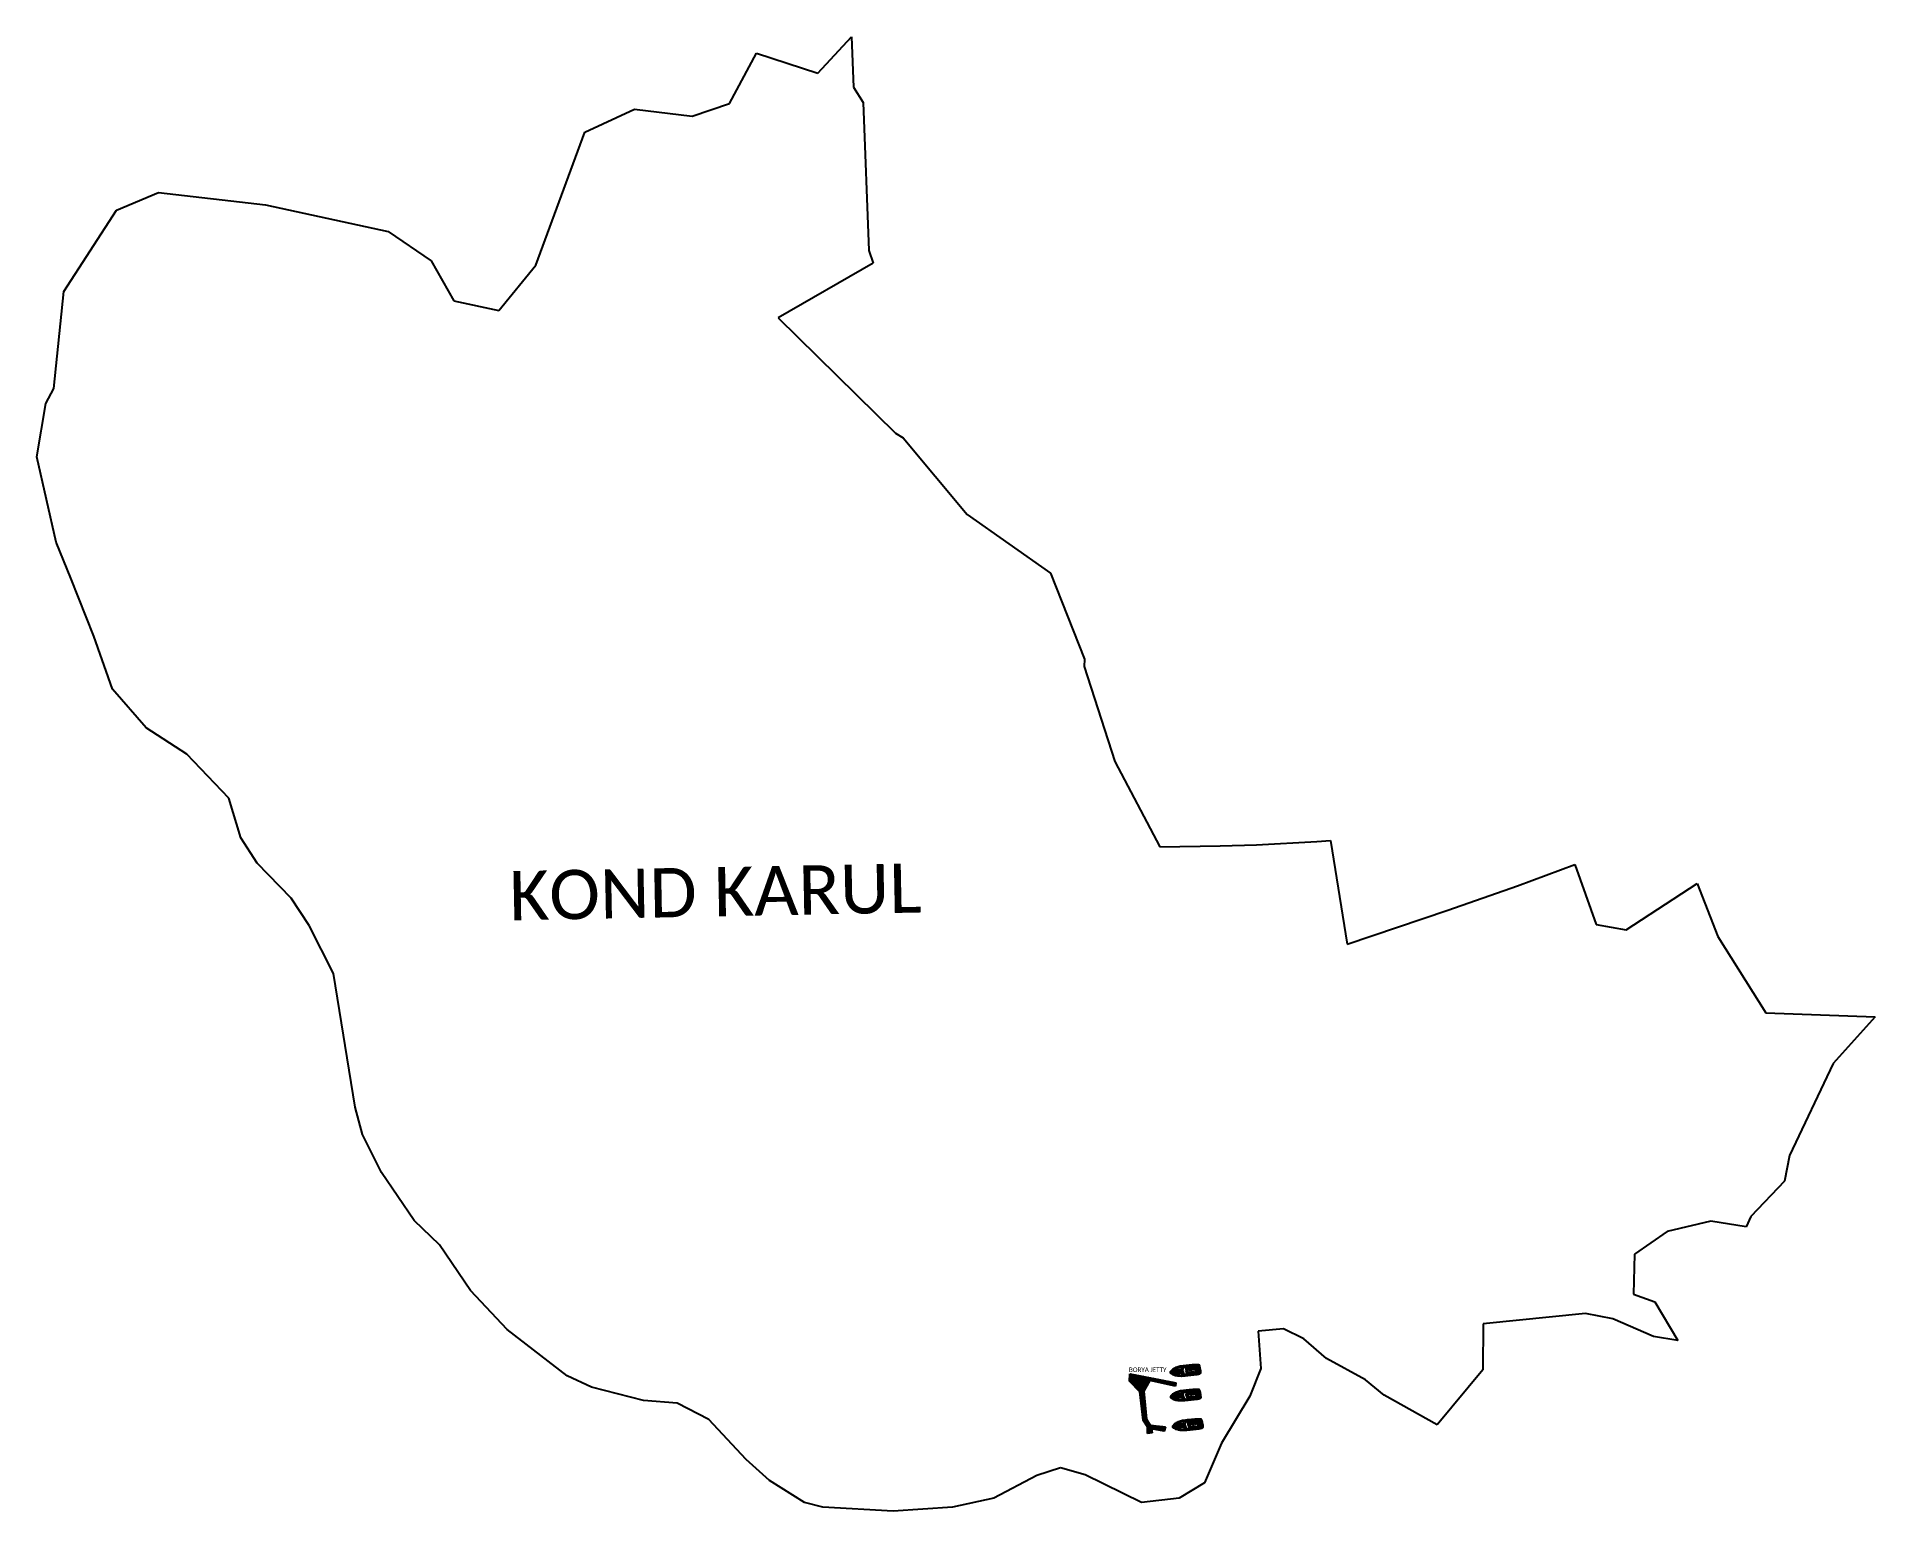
# Model space of a CAD drawing. Header units: metres. Extents: x 305319 to 309379, y 1922910 to 1926166.
import ezdxf

# ---------------------------------------------------------------- set-up
doc = ezdxf.new("R2010")
doc.units = ezdxf.units.M
for name, color, linetype in [('PORT', 5, 'Continuous'), ('PORT TEXT', 7, 'Continuous'), ('VILLAGE NAME', 250, 'Continuous')]:
    doc.layers.add(name, color=color, linetype=linetype)
doc.styles.get("Standard").update_dxf_attribs({"font": 'calibri.ttf'})

msp = doc.modelspace()

# ---------------------------------------------------------------- texts
at = {"layer": 'PORT TEXT'}
msp.add_text('BORYA JETTY', height=10, dxfattribs=at).set_placement((307731.2, 1923217.3))
at = {"layer": 'VILLAGE NAME'}
msp.add_text('KOND KARUL', height=108.75, rotation=1.1028, dxfattribs=at).set_placement((306363.6, 1924214.8))

# ---------------------------------------------------------------- linework, layer by layer
at = {"color": 3}
for p, q in [((307044, 1926085.8), (307118.5, 1926166.4)), ((307118.5, 1926166.4), (307122.9, 1926054.9)), ((306848.7, 1926019.3), (306908.4, 1926130.2)), ((306908.4, 1926130.2), (307044, 1926085.8)), ((306766.2, 1925990.9), (306848.7, 1926019.3)), ((307122.9, 1926054.9), (307144.2, 1926021.6)), ((307144.2, 1926021.6), (307156.7, 1925694.7)), ((306529.3, 1925955.7), (306639.2, 1926006.3)), ((306639.2, 1926006.3), (306766.2, 1925990.9)), ((306421.5, 1925662.2), (306529.3, 1925955.7)), ((305494.7, 1925783.6), (305587.7, 1925822.3)), ((305587.7, 1925822.3), (305824.4, 1925794.9)), ((305378.7, 1925603.9), (305494.7, 1925783.6)), ((305824.4, 1925794.9), (306095.3, 1925736.6)), ((306095.3, 1925736.6), (306189.7, 1925671.2)), ((307156.7, 1925694.7), (307166.4, 1925666.3)), ((306189.7, 1925671.2), (306240.1, 1925583.4)), ((306339.6, 1925562.2), (306421.5, 1925662.2)), ((307166.4, 1925666.3), (306956.6, 1925545.3)), ((305356.3, 1925389.2), (305378.7, 1925603.9)), ((306240.1, 1925583.4), (306339.6, 1925562.2)), ((306956.6, 1925545.3), (307215.7, 1925290.9)), ((305339.2, 1925356.3), (305356.3, 1925389.2)), ((305318.9, 1925238.4), (305339.2, 1925356.3)), ((307215.7, 1925290.9), (307232.3, 1925280.6)), ((307232.3, 1925280.6), (307373.6, 1925111.2)), ((305362, 1925050.5), (305318.9, 1925238.4)), ((307373.6, 1925111.2), (307557.6, 1924981.7)), ((305394, 1924970.4), (305362, 1925050.5)), ((305445, 1924842.9), (305394, 1924970.4)), ((307557.6, 1924981.7), (307632.8, 1924792.1)), ((305486.2, 1924725.7), (305445, 1924842.9)), ((307632.8, 1924792.1), (307632.6, 1924775.3)), ((307632.6, 1924775.3), (307700.3, 1924565.8)), ((305560.4, 1924640.3), (305486.2, 1924725.7)), ((305650, 1924581.7), (305560.4, 1924640.3)), ((305743, 1924484.8), (305650, 1924581.7)), ((307700.3, 1924565.8), (307799.3, 1924376.9)), ((305769.8, 1924396.9), (305743, 1924484.8)), ((305805.5, 1924341.4), (305769.8, 1924396.9)), ((308146.4, 1924389.2), (308176.1, 1924390.9)), ((308176.1, 1924390.9), (308213.4, 1924162.3)), ((307799.3, 1924376.9), (307932.6, 1924379.4)), ((307932.6, 1924379.4), (308013.1, 1924381.5)), ((308013.1, 1924381.5), (308146.4, 1924389.2)), ((305881, 1924263.6), (305805.5, 1924341.4)), ((308589.1, 1924291.2), (308716, 1924338.4)), ((308716, 1924338.4), (308763.2, 1924205.6)), ((308435.6, 1924237.5), (308589.1, 1924291.2)), ((308829, 1924193.8), (308985.9, 1924296.1)), ((308985.9, 1924296.1), (309032.1, 1924179.5)), ((305920.4, 1924203.3), (305881, 1924263.6)), ((308213.4, 1924162.3), (308435.6, 1924237.5)), ((305974.2, 1924097.2), (305920.4, 1924203.3)), ((308763.2, 1924205.6), (308829, 1924193.8)), ((309032.1, 1924179.5), (309137.7, 1924010.5)), ((306022, 1923802.3), (305974.2, 1924097.2)), ((309137.7, 1924010.5), (309379.4, 1924001.9)), ((309379.4, 1924001.9), (309286.6, 1923898.4)), ((309286.6, 1923898.4), (309189.9, 1923695.4)), ((306038.6, 1923741.7), (306022, 1923802.3)), ((306080.5, 1923658.3), (306038.6, 1923741.7)), ((309189.9, 1923695.4), (309178.8, 1923639.1)), ((306152.4, 1923552), (306080.5, 1923658.3)), ((309178.8, 1923639.1), (309104.5, 1923560.6)), ((306208.3, 1923498.3), (306152.4, 1923552)), ((309016.4, 1923550.3), (308920.1, 1923527.3)), ((309094.2, 1923538.3), (309016.4, 1923550.3)), ((309104.5, 1923560.6), (309094.2, 1923538.3)), ((306276.9, 1923397.7), (306208.3, 1923498.3)), ((308920.1, 1923527.3), (308847.9, 1923477.5)), ((308847.9, 1923477.5), (308845.9, 1923389)), ((306358, 1923311), (306276.9, 1923397.7)), ((308845.9, 1923389), (308892.4, 1923372.6)), ((308739.8, 1923346.9), (308513.3, 1923324)), ((308800.2, 1923334.9), (308739.8, 1923346.9)), ((308889.8, 1923295.9), (308800.2, 1923334.9)), ((308892.4, 1923372.6), (308943.3, 1923287.1)), ((306490.6, 1923209.2), (306358, 1923311)), ((308072.5, 1923312.8), (308016.4, 1923307.2)), ((308016.4, 1923307.2), (308022.3, 1923224.9)), ((308117.3, 1923290.7), (308072.5, 1923312.8)), ((308513.3, 1923324), (308512.8, 1923222.2)), ((308943.3, 1923287.1), (308889.8, 1923295.9)), ((308167.5, 1923246.9), (308117.3, 1923290.7)), ((308022.3, 1923224.9), (307998, 1923163.8)), ((308253.7, 1923200.3), (308167.5, 1923246.9)), ((308512.8, 1923222.2), (308411.6, 1923100.3)), ((306544.3, 1923183.9), (306490.6, 1923209.2)), ((306658.7, 1923154.1), (306544.3, 1923183.9)), ((308295, 1923166.2), (308253.7, 1923200.3)), ((306733, 1923148.8), (306658.7, 1923154.1)), ((306803.5, 1923112.5), (306733, 1923148.8)), ((307998, 1923163.8), (307935.9, 1923059.8)), ((308411.6, 1923100.3), (308295, 1923166.2)), ((306885.4, 1923024), (306803.5, 1923112.5)), ((307935.9, 1923059.8), (307898.3, 1922972.7)), ((306937.3, 1922977.8), (306885.4, 1923024)), ((307014.7, 1922929.2), (306937.3, 1922977.8)), ((307528, 1922988.6), (307432.6, 1922938.9)), ((307579.7, 1923005.7), (307528, 1922988.6)), ((307634.7, 1922990.3), (307579.7, 1923005.7)), ((307759.1, 1922928.9), (307634.7, 1922990.3)), ((307898.3, 1922972.7), (307842.3, 1922938.9)), ((307055.3, 1922919), (307014.7, 1922929.2)), ((307432.6, 1922938.9), (307341.1, 1922918.7)), ((307842.3, 1922938.9), (307759.1, 1922928.9)), ((307210.2, 1922909.8), (307055.3, 1922919)), ((307341.1, 1922918.7), (307210.2, 1922909.8))]:
    msp.add_line(p, q, dxfattribs=at)
at = {"color": 32, "true_color": 0xcd6928}
for p, q in [((307838.2, 1923218.1), (307837.9, 1923220.8)), ((307838.2, 1923218.1), (307838.5, 1923215.4)), ((307840.9, 1923218.4), (307840.6, 1923221.2)), ((307840.9, 1923218.4), (307841.2, 1923215.6)), ((307843.6, 1923218.7), (307843.4, 1923221.5)), ((307843.6, 1923218.7), (307843.9, 1923215.9)), ((307860.2, 1923225.9), (307860.7, 1923228.7)), ((307860.3, 1923221.2), (307861.4, 1923221.3)), ((307861.4, 1923221.3), (307860.5, 1923223.5)), ((307860.6, 1923216.5), (307861, 1923212.2)), ((307860.9, 1923226.1), (307860.7, 1923228.7)), ((307860.7, 1923224.9), (307860.9, 1923225.9)), ((307860.7, 1923224.6), (307861.1, 1923223.7)), ((307860.8, 1923224.9), (307861, 1923225.7)), ((307860.8, 1923224.6), (307861.2, 1923223.9)), ((307861.1, 1923224), (307861, 1923225.6)), ((307861.1, 1923216.5), (307861.5, 1923212.2)), ((307861.4, 1923221.3), (307861.2, 1923223.5)), ((307866.8, 1923225.2), (307864.3, 1923224.9)), ((307865.4, 1923213.4), (307864.8, 1923216.1)), ((307867.7, 1923214), (307866.6, 1923216.7)), ((307868.1, 1923222.3), (307867.4, 1923229.4)), ((307871.4, 1923224.5), (307868.6, 1923225.8)), ((307872.4, 1923225.9), (307870.4, 1923228.7)), ((307874.4, 1923226.7), (307874.1, 1923229.8)), ((307876.9, 1923226.6), (307878.1, 1923229.6)), ((307877, 1923214.3), (307876.9, 1923217)), ((307878.1, 1923225.5), (307880.8, 1923227.2)), ((307880.9, 1923216.9), (307878.7, 1923218.4)), ((307880.3, 1923223.7), (307880.5, 1923222.5)), ((307880.7, 1923220.8), (307880.5, 1923222.5)), ((307880.9, 1923223.8), (307881, 1923222.5)), ((307881.2, 1923220.8), (307881, 1923222.5)), ((307884.8, 1923230.1), (307884.8, 1923230.1)), ((307886.2, 1923215.9), (307886.3, 1923215.9)), ((307860.7, 1923171.4), (307861.2, 1923174.2)), ((307861.4, 1923171.6), (307861.2, 1923174.2)), ((307868.6, 1923167.8), (307867.9, 1923174.9)), ((307872.9, 1923171.4), (307870.9, 1923174.2)), ((307874.9, 1923172.3), (307874.6, 1923175.3)), ((307877.4, 1923172.2), (307878.7, 1923175.1)), ((307878.7, 1923171), (307881.3, 1923172.7)), ((307885.3, 1923175.6), (307885.3, 1923175.6)), ((307838.7, 1923163.7), (307838.4, 1923166.3)), ((307838.7, 1923163.7), (307839, 1923161)), ((307841.4, 1923163.9), (307841.1, 1923166.7)), ((307841.4, 1923163.9), (307841.7, 1923161.1)), ((307844.1, 1923164.2), (307843.9, 1923167)), ((307844.1, 1923164.2), (307844.4, 1923161.4)), ((307860.9, 1923166.7), (307861.9, 1923166.8)), ((307861.9, 1923166.8), (307861, 1923169)), ((307861.1, 1923162), (307861.5, 1923157.7)), ((307861.2, 1923170.5), (307861.4, 1923171.4)), ((307861.2, 1923170.1), (307861.6, 1923169.2)), ((307861.3, 1923170.4), (307861.5, 1923171.3)), ((307861.3, 1923170.2), (307861.7, 1923169.4)), ((307861.6, 1923169.5), (307861.5, 1923171.1)), ((307861.6, 1923162), (307862, 1923157.8)), ((307861.9, 1923166.8), (307861.7, 1923169)), ((307867.3, 1923170.7), (307864.8, 1923170.5)), ((307865.9, 1923158.9), (307865.4, 1923161.7)), ((307868.2, 1923159.5), (307867.1, 1923162.2)), ((307871.9, 1923170), (307869.1, 1923171.3)), ((307877.5, 1923159.8), (307877.4, 1923162.5)), ((307881.4, 1923162.4), (307879.2, 1923163.9)), ((307880.9, 1923169.3), (307881, 1923168)), ((307881.2, 1923166.3), (307881, 1923168)), ((307881.4, 1923169.3), (307881.5, 1923168)), ((307881.7, 1923166.4), (307881.5, 1923168)), ((307886.7, 1923161.4), (307886.8, 1923161.4)), ((307843.2, 1923098.2), (307842.9, 1923100.8)), ((307843.2, 1923098.2), (307843.4, 1923095.5)), ((307845.9, 1923098.4), (307845.6, 1923101.2)), ((307845.9, 1923098.4), (307846.2, 1923095.7)), ((307848.6, 1923098.7), (307848.3, 1923101.5)), ((307848.6, 1923098.7), (307848.9, 1923095.9)), ((307865.2, 1923105.9), (307865.6, 1923108.8)), ((307865.3, 1923101.2), (307866.4, 1923101.4)), ((307866.4, 1923101.4), (307865.5, 1923103.5)), ((307865.5, 1923096.5), (307866, 1923092.2)), ((307865.9, 1923106.1), (307865.6, 1923108.8)), ((307865.6, 1923105), (307865.9, 1923105.9)), ((307865.7, 1923104.6), (307866.1, 1923103.8)), ((307865.8, 1923105), (307866, 1923105.8)), ((307865.8, 1923104.7), (307866.2, 1923103.9)), ((307866.1, 1923104.1), (307865.9, 1923105.6)), ((307866.4, 1923101.4), (307866.1, 1923103.6)), ((307866.1, 1923096.6), (307866.5, 1923092.3)), ((307871.8, 1923105.2), (307869.3, 1923105)), ((307870.4, 1923093.4), (307869.8, 1923096.2)), ((307872.7, 1923094), (307871.6, 1923096.7)), ((307873.1, 1923102.3), (307872.3, 1923109.5)), ((307876.4, 1923104.5), (307873.5, 1923105.9)), ((307877.3, 1923105.9), (307875.3, 1923108.7)), ((307879.4, 1923106.8), (307879, 1923109.8)), ((307882, 1923094.3), (307881.8, 1923097)), ((307881.9, 1923106.7), (307883.1, 1923109.6)), ((307883.1, 1923105.5), (307885.7, 1923107.2)), ((307885.8, 1923097), (307883.7, 1923098.4)), ((307885.3, 1923103.8), (307885.4, 1923102.5)), ((307885.6, 1923100.8), (307885.4, 1923102.5)), ((307885.8, 1923103.8), (307886, 1923102.6)), ((307886.1, 1923100.9), (307886, 1923102.6)), ((307889.7, 1923110.1), (307889.8, 1923110.2)), ((307891.2, 1923095.9), (307891.3, 1923095.9))]:
    msp.add_line(p, q, dxfattribs=at)
for points in [[(307888.7, 1923223.3, 0.01736), (307887.9, 1923229.5, 0.12634), (307886.8, 1923232.4, 0.172899), (307882.8, 1923233.5, 0.013884), (307879.4, 1923233.3, 0.008973), (307874.5, 1923233, 0.01509), (307869, 1923232.6, -0.002245), (307860.5, 1923231.8, 0.003342), (307851, 1923230.8, 0.016984), (307844.6, 1923230, 0.024546), (307839.9, 1923229, 0.067942), (307834.1, 1923227, 0.033948), (307830.4, 1923224.9, 0.022001), (307827.1, 1923222.7, 0.042872), (307824.2, 1923220, 0.059514), (307822.9, 1923218.2, 0.046364), (307822.5, 1923217.2, 0.104882), (307822.3, 1923216.5, 0.104882)], [(307888.7, 1923223.3, -0.01736), (307889.2, 1923217, -0.12634), (307888.7, 1923214, -0.172899), (307885, 1923212.1, -0.013884), (307881.6, 1923211.7, -0.008973), (307876.8, 1923210.9, -0.01509), (307871.3, 1923210.2, 0.002245), (307862.8, 1923209.3, -0.003342), (307853.3, 1923208.3, -0.016984), (307846.9, 1923207.8, -0.024546), (307842.1, 1923207.9, -0.067942), (307836, 1923208.6, -0.033948), (307831.9, 1923209.9, -0.022001), (307828.2, 1923211.4, -0.042872), (307824.9, 1923213.4, -0.059514), (307823.2, 1923215, -0.046364), (307822.6, 1923215.9, -0.104882), (307822.3, 1923216.5, -0.104882)], [(307874.3, 1923232.3, -0.006425), (307869, 1923231.8, -0.002217), (307860.5, 1923231, 0.003368), (307851, 1923230.1, 0.024633), (307845, 1923229.3, 0.015037), (307841.1, 1923228.4, 0.025439), (307838.9, 1923227.8, 0.013843), (307834.5, 1923226.3, 0.040266), (307830.7, 1923224.2, 0.016729), (307827.4, 1923221.8, 0.029739), (307824.5, 1923218.9, -0.01525), (307823.4, 1923217.3, 0.132389), (307823.2, 1923217, 0.028442), (307823.2, 1923216.8, 0.028442)], [(307874.3, 1923232.2, -0.006424), (307869.1, 1923231.7, -0.002217), (307860.5, 1923230.9, 0.003368), (307851, 1923230, 0.024633), (307845, 1923229.3, 0.015038), (307841.1, 1923228.4, 0.025461), (307838.9, 1923227.8, 0.013839), (307834.6, 1923226.2, 0.040238), (307830.7, 1923224.2, 0.016715), (307827.5, 1923221.8, 0.029693), (307824.6, 1923218.8, -0.015234), (307823.4, 1923217.3, 0.134036), (307823.3, 1923217, 0.024879), (307823.2, 1923216.9, 0.024879)], [(307876.4, 1923211.6, 0.006425), (307871.2, 1923211, 0.002217), (307862.7, 1923210.1, -0.003368), (307853.1, 1923209, -0.024633), (307847.1, 1923208.5, -0.015037), (307843.1, 1923208.6, -0.025439), (307840.9, 1923208.8, -0.013843), (307836.3, 1923209.4, -0.040266), (307832.1, 1923210.6, -0.016729), (307828.4, 1923212.3, -0.029739), (307825, 1923214.6, 0.01525), (307823.5, 1923215.9, -0.132389), (307823.3, 1923216.2, -0.028442), (307823.2, 1923216.3, -0.028442)], [(307876.4, 1923211.7, 0.006424), (307871.2, 1923211.1, 0.002217), (307862.7, 1923210.1, -0.003368), (307853.1, 1923209.1, -0.024633), (307847.1, 1923208.6, -0.015038), (307843.1, 1923208.7, -0.025461), (307840.9, 1923208.8, -0.013839), (307836.3, 1923209.4, -0.040238), (307832.1, 1923210.7, -0.016715), (307828.4, 1923212.4, -0.029693), (307825, 1923214.7, 0.015234), (307823.5, 1923216, -0.134036), (307823.3, 1923216.2, -0.024879), (307823.3, 1923216.3, -0.024879)], [(307844.7, 1923228.3, 0.031596), (307841.3, 1923227.6, 0.004928), (307839, 1923227, 0.02844), (307835.2, 1923225.5, 0.042875), (307831.6, 1923223.5, 0.035347), (307828.2, 1923221.1, 0.024093), (307825.4, 1923218.5, 0.079837), (307824.1, 1923216.9)], [(307846.7, 1923209.4, -0.031596), (307843.1, 1923209.4, -0.004928), (307840.8, 1923209.6, -0.02844), (307836.7, 1923210.3, -0.042875), (307832.8, 1923211.6, -0.035347), (307829, 1923213.2, -0.024093), (307825.7, 1923215.1, -0.079837), (307824.1, 1923216.4)], [(307844.7, 1923228.3, 0.031592), (307841.3, 1923227.5, 0.004926), (307839, 1923226.9, 0.028436), (307835.2, 1923225.4, 0.042895), (307831.6, 1923223.4, 0.035363), (307828.3, 1923221, 0.024111), (307825.4, 1923218.4, 0.077658), (307824.2, 1923217, 0.077658)], [(307846.7, 1923209.5, -0.031592), (307843.1, 1923209.5, -0.004926), (307840.8, 1923209.7, -0.028436), (307836.8, 1923210.4, -0.042895), (307832.8, 1923211.6, -0.035363), (307829.1, 1923213.3, -0.024111), (307825.8, 1923215.2, -0.077658), (307824.2, 1923216.4, -0.077658)], [(307844.7, 1923228.2, 0.031588), (307841.3, 1923227.5, 0.004924), (307839, 1923226.8, 0.028433), (307835.2, 1923225.3, 0.042917), (307831.7, 1923223.3, 0.035379), (307828.3, 1923221, 0.02413), (307825.5, 1923218.4, 0.075408), (307824.3, 1923217, 0.075408)], [(307846.6, 1923209.6, -0.031588), (307843.1, 1923209.6, -0.004924), (307840.8, 1923209.8, -0.028433), (307836.8, 1923210.5, -0.042917), (307832.9, 1923211.7, -0.035379), (307829.1, 1923213.3, -0.02413), (307825.8, 1923215.3, -0.075408), (307824.3, 1923216.4, -0.075408)], [(307844.8, 1923228, 0.031581), (307841.3, 1923227.3, 0.00492), (307839.1, 1923226.7, 0.028426), (307835.3, 1923225.2, 0.042959), (307831.7, 1923223.2, 0.035411), (307828.4, 1923220.8, 0.028829), (307826, 1923218.7, 0.092336), (307825, 1923217, 0.080328)], [(307846.6, 1923209.8, -0.031581), (307843.1, 1923209.8, -0.00492), (307840.8, 1923209.9, -0.028426), (307836.8, 1923210.6, -0.042959), (307832.9, 1923211.8, -0.035411), (307829.2, 1923213.5, -0.028829), (307826.4, 1923215.1, -0.092336), (307825, 1923216.5, -0.080328)], [(307828.7, 1923219.7), (307828.8, 1923219.1, -0.382221), (307828.5, 1923218.5), (307826.2, 1923217.8, -0.786544), (307825.9, 1923218.1), (307827.6, 1923220, -0.616464), (307828.7, 1923219.7, -3.844907)], [(307829.2, 1923214.6), (307829.2, 1923215.3, 0.382221), (307828.8, 1923215.8), (307826.4, 1923216, 0.786544), (307826.1, 1923215.6), (307828.2, 1923214.1, 0.616464), (307829.2, 1923214.6, 3.844907)], [(307844.7, 1923228.3), (307847, 1923228.7), (307849.6, 1923229), (307853.8, 1923229.4), (307859.6, 1923230), (307869, 1923230.9, 0.002601), (307874.1, 1923231.3, -0.004411), (307878.4, 1923231.6, -0.013009), (307881.4, 1923231.7, -0.113396), (307883.1, 1923231.3, -0.146005), (307883.8, 1923230.6, -1.595219)], [(307844.7, 1923228.3), (307847, 1923228.6), (307849.6, 1923228.9), (307853.8, 1923229.3), (307859.7, 1923229.9), (307869, 1923230.8, 0.002601), (307874.1, 1923231.2, -0.004411), (307878.4, 1923231.6, -0.013003), (307881.4, 1923231.7, -0.113337), (307883, 1923231.3, -0.144821), (307883.8, 1923230.6, -0.138987)], [(307844.7, 1923228.2), (307847, 1923228.5), (307849.6, 1923228.8), (307853.8, 1923229.3), (307859.7, 1923229.9), (307869, 1923230.7, 0.002601), (307874.1, 1923231.1, -0.00441), (307878.5, 1923231.5, -0.012997), (307881.4, 1923231.6, -0.113276), (307883, 1923231.2, -0.142458), (307883.7, 1923230.6, -0.142458)], [(307844.8, 1923228), (307847, 1923228.4), (307849.6, 1923228.7), (307853.8, 1923229.1), (307859.7, 1923229.7), (307869, 1923230.6, 0.002601), (307874.1, 1923231, -0.00441), (307878.5, 1923231.3, -0.002867), (307879.1, 1923231.4, -0.002867)], [(307849.6, 1923223), (307846.2, 1923222.6, -0.483063), (307847.6, 1923224.9, -0.50024), (307849.6, 1923223, -0.418424)], [(307846.6, 1923209.8), (307848.9, 1923209.9), (307851.5, 1923210.1), (307855.8, 1923210.6), (307861.6, 1923211.2), (307870.9, 1923212.2, -0.002601), (307876, 1923212.9, 0.00441), (307880.3, 1923213.4, 0.002867), (307881, 1923213.5, 0.002867)], [(307846.7, 1923209.4), (307848.9, 1923209.6), (307851.5, 1923209.8), (307855.8, 1923210.2), (307861.6, 1923210.8), (307871, 1923211.9, -0.002601), (307876, 1923212.5, 0.004411), (307880.3, 1923213.1, 0.013009), (307883.3, 1923213.6, 0.113396), (307884.8, 1923214.3, 0.146005), (307885.4, 1923215.2, 1.595219)], [(307846.7, 1923209.5), (307848.9, 1923209.6), (307851.5, 1923209.9), (307855.8, 1923210.3), (307861.6, 1923210.9), (307871, 1923212, -0.002601), (307876, 1923212.6, 0.004411), (307880.3, 1923213.2, 0.013003), (307883.3, 1923213.7, 0.113337), (307884.8, 1923214.4, 0.144821), (307885.3, 1923215.2, 0.138987)], [(307846.7, 1923209.6), (307848.9, 1923209.7), (307851.5, 1923209.9), (307855.8, 1923210.4), (307861.6, 1923211), (307870.9, 1923212.1, -0.002601), (307876, 1923212.7, 0.00441), (307880.3, 1923213.2, 0.012997), (307883.3, 1923213.7, 0.113276), (307884.7, 1923214.4, 0.142458), (307885.3, 1923215.2, 0.142458)], [(307850.3, 1923215.7), (307846.9, 1923215.3, 0.483063), (307848.8, 1923213.4, 0.50024), (307850.3, 1923215.7, 0.418424)], [(307850.3, 1923219.4, -0.096403), (307851, 1923224.1, -0.040538), (307852.5, 1923227.9, -1.92312)], [(307850.3, 1923219.4, 0.096403), (307852, 1923214.8, 0.040538), (307854.2, 1923211.5, 1.92312)], [(307881.9, 1923224), (307881.7, 1923225.5, 0.202722), (307879.2, 1923230, 0.178768), (307876.8, 1923230.7, -0.010028), (307872, 1923230.4, 0.005356), (307864.2, 1923229.6, 0.016605), (307857.9, 1923228.9, -0.018921), (307851.3, 1923228.1, 0.925873), (307851.3, 1923227.9, 0.041202), (307852.5, 1923227.9, 0.024461), (307856.2, 1923228.2, -0.012888), (307863.5, 1923228.9, 0.019359), (307867.7, 1923229.5, -0.002375), (307872.6, 1923230.1, 0.006386), (307875.8, 1923230.4, 0.013656), (307877, 1923230.5, 0.862706), (307877, 1923230.7, -0.648089)], [(307877, 1923230.7, 0.016488), (307876.8, 1923230.7, -0.010023), (307872, 1923230.3, 0.005356), (307864.2, 1923229.5, 0.016607), (307857.9, 1923228.8, -0.018921), (307851.3, 1923228, -0.01143), (307851.3, 1923228, 0.913283), (307851.3, 1923227.9, 0.041174), (307852.4, 1923227.9, 0.024478), (307856.2, 1923228.3, -0.012889), (307863.5, 1923229, 0.019362), (307867.7, 1923229.5, -0.002377), (307872.6, 1923230.1, 0.006391), (307875.8, 1923230.4, 0.013664), (307877, 1923230.6, -0.000701), (307877, 1923230.6, 0.819976), (307877, 1923230.7, 0.819976)], [(307882.2, 1923221.2), (307882.3, 1923219.8, -0.202722), (307880.8, 1923214.8, -0.178768), (307878.5, 1923213.6, 0.010028), (307873.8, 1923213, -0.005356), (307866, 1923212.2, -0.016605), (307859.6, 1923211.6, 0.018921), (307853, 1923211, -0.925873), (307853, 1923211.3, -0.041202), (307854.1, 1923211.5, -0.024461), (307857.9, 1923211.9, 0.012888), (307865.2, 1923212.7, -0.019359), (307869.4, 1923213, 0.002375), (307874.4, 1923213.4, -0.006386), (307877.5, 1923213.8, -0.013656), (307878.7, 1923213.9, -0.862706), (307878.8, 1923213.7, 0.648089)], [(307878.8, 1923213.7, -0.016488), (307878.5, 1923213.7, 0.010023), (307873.8, 1923213.1, -0.005356), (307866, 1923212.2, -0.016607), (307859.6, 1923211.7, 0.018921), (307853, 1923211.1, 0.01143), (307853, 1923211.1, -0.913283), (307853, 1923211.2, -0.041174), (307854.1, 1923211.4, -0.024478), (307857.9, 1923211.8, 0.012889), (307865.2, 1923212.6, -0.019362), (307869.4, 1923212.9, 0.002377), (307874.4, 1923213.4, -0.006391), (307877.5, 1923213.7, -0.013664), (307878.7, 1923213.8, 0.000701), (307878.7, 1923213.8, -0.819976), (307878.8, 1923213.7, -0.819976)], [(307857.1, 1923220.1, -0.033687), (307857.4, 1923224.8, -0.051879), (307858.5, 1923228.5, -1.92312)], [(307857.1, 1923220.1, 0.033687), (307858.3, 1923215.4, 0.051879), (307860.2, 1923212.1, 1.92312)], [(307857.2, 1923219.6), (307859.4, 1923219.9, 0.462925), (307860.3, 1923221.2), (307860.1, 1923223)], [(307859.4, 1923219.9), (307860.4, 1923220, 0.545737), (307861.1, 1923221.3, 0.282905)], [(307860.4, 1923220), (307860.7, 1923220, 0.516839), (307861.4, 1923221.3, 0.282905)], [(307867.5, 1923221.5, -0.164009), (307865.3, 1923221, -0.407559), (307864.9, 1923221.7, 0.20466), (307864.5, 1923224.6, -0.28657), (307864.4, 1923225.3, 0.198759), (307864.3, 1923228.3, -0.45148), (307864.3, 1923229.1, -1.463971)], [(307868.2, 1923221.5, -0.291269), (307867.5, 1923221.5, -0.299867), (307867.3, 1923222, 0.273478), (307867, 1923224.8, -0.28657), (307866.9, 1923225.6, 0.198759), (307866.8, 1923228.6, -0.45148), (307866.9, 1923229.3, -1.463971)], [(307881.9, 1923224), (307881.3, 1923223.8), (307879.4, 1923223.6, -0.448043), (307878.5, 1923224.4, 0.025561), (307878.2, 1923225.3, 0.15676), (307877.6, 1923226.2, 0.144288), (307876.9, 1923226.7, 0.079427), (307875.3, 1923226.8, 0.054179), (307873.6, 1923226.6, 0.127294), (307872.4, 1923225.9, -0.025195), (307871.7, 1923225.2, 0.112656), (307871.4, 1923224.5, 0.061652), (307871.4, 1923223.6, -0.222278), (307871.2, 1923222.8, -0.049109), (307870.6, 1923222.3, -0.09997), (307870, 1923221.9, -0.045992), (307868.8, 1923221.6), (307868.2, 1923221.5)], [(307868.2, 1923221.5), (307868.6, 1923218.4, 0.158322), (307872, 1923217.7, -0.417676), (307873, 1923217), (307873.3, 1923213.3)], [(307870.1, 1923213.1), (307869.8, 1923216.3, -0.406088), (307871.3, 1923217.6)], [(307874.3, 1923232.3, 0.002942), (307878.1, 1923232.6, -0.002013), (307880.5, 1923232.8, -0.130442), (307882.3, 1923232.6, -0.261246), (307884.2, 1923230.7, -0.209197)], [(307874.3, 1923232.2, 0.002941), (307878.1, 1923232.5, -0.002014), (307880.5, 1923232.7, -0.130992), (307882.2, 1923232.5, -0.261832), (307884.1, 1923230.7, -0.261832)], [(307882.7, 1923227.3, 0.043334), (307882.1, 1923229, 0.18333), (307880.1, 1923231.1, 0.123985), (307878, 1923231.4, -0.015377), (307876.4, 1923231.3)], [(307876.4, 1923211.7, -0.002941), (307880.2, 1923212.1, 0.002014), (307882.6, 1923212.4, 0.130992), (307884.2, 1923213, 0.261832), (307885.7, 1923215.2, 0.261832)], [(307876.4, 1923211.6, -0.002942), (307880.2, 1923212.1, 0.002013), (307882.6, 1923212.4, 0.130442), (307884.3, 1923213, 0.261246), (307885.8, 1923215.1, 0.209197)], [(307883.7, 1923218.2, -0.043334), (307883.4, 1923216.4, -0.18333), (307881.9, 1923213.9, -0.123985), (307879.8, 1923213.2, 0.015377), (307878.3, 1923213)], [(307882.8, 1923227.3, 0.043195), (307882.2, 1923229, 0.183415), (307880.1, 1923231.2, 0.094511), (307878.5, 1923231.5)], [(307883.7, 1923218.2, -0.043195), (307883.5, 1923216.4, -0.183415), (307881.9, 1923213.9, -0.094511), (307880.4, 1923213.2)], [(307886.1, 1923230.6, 0.164393), (307885.8, 1923231.7, 0.188684), (307884.4, 1923233, 0.10758), (307880.9, 1923233.4)], [(307887.6, 1923215.7, -0.164393), (307887.6, 1923214.5, -0.188684), (307886.4, 1923213, -0.10758), (307883.1, 1923211.9)], [(307889.2, 1923168.8, 0.01736), (307888.4, 1923175.1, 0.12634), (307887.3, 1923177.9, 0.172899), (307883.3, 1923179, 0.013884), (307879.9, 1923178.8, 0.008973), (307875.1, 1923178.5, 0.01509), (307869.5, 1923178.1, -0.002245), (307861, 1923177.3, 0.003342), (307851.5, 1923176.3, 0.016984), (307845.2, 1923175.5, 0.024546), (307840.4, 1923174.5, 0.067942), (307834.6, 1923172.5, 0.033948), (307830.9, 1923170.4, 0.022001), (307827.6, 1923168.2, 0.042872), (307824.7, 1923165.5, 0.059514), (307823.4, 1923163.7, 0.046364), (307823, 1923162.7, 0.104882), (307822.9, 1923162, 0.104882)], [(307874.8, 1923177.8, -0.006425), (307869.6, 1923177.3, -0.002217), (307861, 1923176.5, 0.003368), (307851.5, 1923175.6, 0.024633), (307845.5, 1923174.9, 0.015037), (307841.6, 1923174, 0.025439), (307839.4, 1923173.4, 0.013843), (307835, 1923171.8, 0.040266), (307831.2, 1923169.8, 0.016729), (307827.9, 1923167.4, 0.029739), (307825, 1923164.4, -0.01525), (307823.9, 1923162.8, 0.132389), (307823.7, 1923162.5, 0.028442), (307823.7, 1923162.4, 0.028442)], [(307874.8, 1923177.7, -0.006424), (307869.6, 1923177.3, -0.002217), (307861, 1923176.4, 0.003368), (307851.5, 1923175.5, 0.024633), (307845.5, 1923174.8, 0.015038), (307841.6, 1923173.9, 0.025461), (307839.4, 1923173.3, 0.013839), (307835.1, 1923171.8, 0.040238), (307831.2, 1923169.7, 0.016715), (307828, 1923167.3, 0.029693), (307825.1, 1923164.3, -0.015234), (307823.9, 1923162.8, 0.134036), (307823.8, 1923162.5, 0.024879), (307823.8, 1923162.4, 0.024879)], [(307845.2, 1923173.9, 0.031596), (307841.8, 1923173.2, 0.004928), (307839.5, 1923172.5, 0.02844), (307835.7, 1923171, 0.042875), (307832.1, 1923169, 0.035347), (307828.7, 1923166.6, 0.024093), (307825.9, 1923164, 0.079837), (307824.6, 1923162.5)], [(307845.2, 1923173.8, 0.031592), (307841.8, 1923173.1, 0.004926), (307839.5, 1923172.4, 0.028436), (307835.7, 1923170.9, 0.042895), (307832.1, 1923168.9, 0.035363), (307828.8, 1923166.5, 0.024111), (307826, 1923164, 0.077658), (307824.7, 1923162.5, 0.077658)], [(307845.2, 1923173.7, 0.031588), (307841.8, 1923173, 0.004924), (307839.6, 1923172.3, 0.028433), (307835.8, 1923170.9, 0.042917), (307832.2, 1923168.9, 0.035379), (307828.8, 1923166.5, 0.02413), (307826, 1923163.9, 0.075408), (307824.8, 1923162.5, 0.075408)], [(307845.3, 1923173.6, 0.031581), (307841.8, 1923172.9, 0.00492), (307839.6, 1923172.2, 0.028426), (307835.8, 1923170.7, 0.042959), (307832.3, 1923168.7, 0.035411), (307828.9, 1923166.4, 0.028829), (307826.6, 1923164.2, 0.092336), (307825.5, 1923162.6, 0.080328)], [(307845.2, 1923173.9), (307847.5, 1923174.2), (307850.1, 1923174.5), (307854.3, 1923174.9), (307860.2, 1923175.5), (307869.5, 1923176.4, 0.002601), (307874.6, 1923176.8, -0.004411), (307879, 1923177.2, -0.013009), (307881.9, 1923177.3, -0.113396), (307883.6, 1923176.9, -0.146005), (307884.3, 1923176.2, -1.595219)], [(307845.2, 1923173.8), (307847.5, 1923174.1), (307850.1, 1923174.5), (307854.3, 1923174.9), (307860.2, 1923175.5), (307869.5, 1923176.3, 0.002601), (307874.6, 1923176.7, -0.004411), (307879, 1923177.1, -0.013003), (307881.9, 1923177.2, -0.113337), (307883.5, 1923176.8, -0.144821), (307884.3, 1923176.1, -0.138987)], [(307845.2, 1923173.7), (307847.5, 1923174.1), (307850.1, 1923174.4), (307854.3, 1923174.8), (307860.2, 1923175.4), (307869.5, 1923176.2, 0.002601), (307874.6, 1923176.7, -0.00441), (307879, 1923177, -0.012997), (307881.9, 1923177.1, -0.113276), (307883.5, 1923176.7, -0.142458), (307884.2, 1923176.1, -0.142458)], [(307845.3, 1923173.6), (307847.5, 1923173.9), (307850.1, 1923174.2), (307854.4, 1923174.6), (307860.2, 1923175.2), (307869.6, 1923176.1, 0.002601), (307874.6, 1923176.5, -0.00441), (307879, 1923176.9, -0.002867), (307879.6, 1923176.9, -0.002867)], [(307850.8, 1923164.9, -0.096403), (307851.5, 1923169.7, -0.040538), (307853.1, 1923173.4, -1.92312)], [(307882.4, 1923169.5), (307882.2, 1923171, 0.202722), (307879.7, 1923175.5, 0.178768), (307877.3, 1923176.3, -0.010028), (307872.5, 1923175.9, 0.005356), (307864.7, 1923175.1, 0.016605), (307858.4, 1923174.4, -0.018921), (307851.8, 1923173.6, 0.925873), (307851.8, 1923173.4, 0.041202), (307853, 1923173.4, 0.024461), (307856.7, 1923173.8, -0.012888), (307864, 1923174.5, 0.019359), (307868.2, 1923175, -0.002375), (307873.2, 1923175.6, 0.006386), (307876.3, 1923175.9, 0.013656), (307877.5, 1923176, 0.862706), (307877.5, 1923176.3, -0.648089)], [(307877.5, 1923176.2, 0.016488), (307877.3, 1923176.2, -0.010023), (307872.5, 1923175.8, 0.005356), (307864.7, 1923175.1, 0.016607), (307858.4, 1923174.3, -0.018921), (307851.8, 1923173.6, -0.01143), (307851.8, 1923173.6, 0.913283), (307851.8, 1923173.5, 0.041174), (307853, 1923173.5, 0.024478), (307856.7, 1923173.8, -0.012889), (307864, 1923174.6, 0.019362), (307868.2, 1923175.1, -0.002377), (307873.1, 1923175.7, 0.006391), (307876.3, 1923176, 0.013664), (307877.5, 1923176.1, -0.000701), (307877.5, 1923176.1, 0.819976), (307877.5, 1923176.2, 0.819976)], [(307857.6, 1923165.6, -0.033687), (307857.9, 1923170.4, -0.051879), (307859, 1923174, -1.92312)], [(307868, 1923167, -0.164009), (307865.8, 1923166.6, -0.407559), (307865.4, 1923167.2, 0.20466), (307865, 1923170.1, -0.28657), (307864.9, 1923170.9, 0.198759), (307864.8, 1923173.9, -0.45148), (307864.9, 1923174.6, -1.463971)], [(307868.7, 1923167, -0.291269), (307868, 1923167, -0.299867), (307867.9, 1923167.5, 0.273478), (307867.5, 1923170.4, -0.28657), (307867.4, 1923171.1, 0.198759), (307867.3, 1923174.1, -0.45148), (307867.4, 1923174.9, -1.463971)], [(307882.4, 1923169.5), (307881.8, 1923169.4), (307879.9, 1923169.2, -0.448043), (307879, 1923170, 0.025561), (307878.7, 1923170.9, 0.15676), (307878.1, 1923171.8, 0.144288), (307877.4, 1923172.2, 0.079427), (307875.8, 1923172.4, 0.054179), (307874.1, 1923172.1, 0.127294), (307872.9, 1923171.4, -0.025195), (307872.2, 1923170.7, 0.112656), (307871.9, 1923170, 0.061652), (307871.9, 1923169.1, -0.222278), (307871.7, 1923168.4, -0.049109), (307871.2, 1923167.8, -0.09997), (307870.5, 1923167.4, -0.045992), (307869.4, 1923167.1), (307868.7, 1923167)], [(307874.8, 1923177.8, 0.002942), (307878.6, 1923178.1, -0.002013), (307881, 1923178.3, -0.130442), (307882.8, 1923178.1, -0.261246), (307884.7, 1923176.2, -0.209197)], [(307874.8, 1923177.7, 0.002941), (307878.6, 1923178.1, -0.002014), (307881, 1923178.3, -0.130992), (307882.8, 1923178, -0.261832), (307884.6, 1923176.2, -0.261832)], [(307883.2, 1923172.8, 0.043334), (307882.6, 1923174.5, 0.18333), (307880.6, 1923176.6, 0.123985), (307878.5, 1923176.9, -0.015377), (307877, 1923176.9)], [(307883.3, 1923172.8, 0.043195), (307882.7, 1923174.5, 0.183415), (307880.6, 1923176.7, 0.094511), (307879, 1923177)], [(307886.6, 1923176.1, 0.164393), (307886.3, 1923177.3, 0.188684), (307884.9, 1923178.5, 0.10758), (307881.4, 1923178.9)], [(307889.2, 1923168.8, -0.01736), (307889.7, 1923162.6, -0.12634), (307889.2, 1923159.5, -0.172899), (307885.5, 1923157.7, -0.013884), (307882.1, 1923157.2, -0.008973), (307877.3, 1923156.5, -0.01509), (307871.8, 1923155.8, 0.002245), (307863.3, 1923154.8, -0.003342), (307853.8, 1923153.8, -0.016984), (307847.4, 1923153.4, -0.024546), (307842.6, 1923153.4, -0.067942), (307836.5, 1923154.2, -0.033948), (307832.4, 1923155.4, -0.022001), (307828.7, 1923156.9, -0.042872), (307825.4, 1923159, -0.059514), (307823.8, 1923160.5, -0.046364), (307823.1, 1923161.4, -0.104882), (307822.9, 1923162, -0.104882)], [(307876.9, 1923157.1, 0.006425), (307871.7, 1923156.5, 0.002217), (307863.2, 1923155.6, -0.003368), (307853.6, 1923154.6, -0.024633), (307847.6, 1923154, -0.015037), (307843.6, 1923154.1, -0.025439), (307841.4, 1923154.3, -0.013843), (307836.8, 1923154.9, -0.040266), (307832.6, 1923156.1, -0.016729), (307828.9, 1923157.8, -0.029739), (307825.5, 1923160.1, 0.01525), (307824, 1923161.4, -0.132389), (307823.8, 1923161.7, -0.028442), (307823.7, 1923161.8, -0.028442)], [(307876.9, 1923157.2, 0.006424), (307871.7, 1923156.6, 0.002217), (307863.2, 1923155.7, -0.003368), (307853.6, 1923154.6, -0.024633), (307847.6, 1923154.1, -0.015038), (307843.6, 1923154.2, -0.025461), (307841.4, 1923154.4, -0.013839), (307836.8, 1923155, -0.040238), (307832.6, 1923156.2, -0.016715), (307828.9, 1923157.9, -0.029693), (307825.5, 1923160.2, 0.015234), (307824.1, 1923161.5, -0.134036), (307823.9, 1923161.7, -0.024879), (307823.8, 1923161.9, -0.024879)], [(307847.2, 1923155, -0.031596), (307843.6, 1923155, -0.004928), (307841.3, 1923155.2, -0.02844), (307837.2, 1923155.8, -0.042875), (307833.3, 1923157.1, -0.035347), (307829.5, 1923158.7, -0.024093), (307826.2, 1923160.7, -0.079837), (307824.6, 1923161.9)], [(307847.2, 1923155.1, -0.031592), (307843.6, 1923155.1, -0.004926), (307841.3, 1923155.2, -0.028436), (307837.3, 1923155.9, -0.042895), (307833.3, 1923157.2, -0.035363), (307829.6, 1923158.8, -0.024111), (307826.3, 1923160.7, -0.077658), (307824.7, 1923161.9, -0.077658)], [(307847.2, 1923155.1, -0.031588), (307843.6, 1923155.1, -0.004924), (307841.3, 1923155.3, -0.028433), (307837.3, 1923156, -0.042917), (307833.4, 1923157.2, -0.035379), (307829.6, 1923158.9, -0.02413), (307826.3, 1923160.8, -0.075408), (307824.8, 1923162, -0.075408)], [(307847.1, 1923155.3, -0.031581), (307843.7, 1923155.3, -0.00492), (307841.3, 1923155.5, -0.028426), (307837.3, 1923156.1, -0.042959), (307833.4, 1923157.4, -0.035411), (307829.7, 1923159, -0.028829), (307826.9, 1923160.6, -0.092336), (307825.5, 1923162, -0.080328)], [(307829.2, 1923165.2), (307829.3, 1923164.6, -0.382221), (307829, 1923164), (307826.7, 1923163.3, -0.786544), (307826.4, 1923163.6), (307828.1, 1923165.6, -0.616464), (307829.2, 1923165.2, -3.844907)], [(307829.7, 1923160.2), (307829.7, 1923160.8, 0.382221), (307829.3, 1923161.3), (307826.9, 1923161.5, 0.786544), (307826.7, 1923161.2), (307828.7, 1923159.6, 0.616464), (307829.7, 1923160.2, 3.844907)], [(307850.1, 1923168.5), (307846.7, 1923168.2, -0.483063), (307848.1, 1923170.4, -0.50024), (307850.1, 1923168.5, -0.418424)], [(307847.2, 1923155), (307849.4, 1923155.1), (307852, 1923155.3), (307856.3, 1923155.8), (307862.1, 1923156.4), (307871.5, 1923157.4, -0.002601), (307876.5, 1923158.1, 0.004411), (307880.9, 1923158.6, 0.013009), (307883.8, 1923159.1, 0.113396), (307885.3, 1923159.8, 0.146005), (307885.9, 1923160.7, 1.595219)], [(307847.2, 1923155.1), (307849.4, 1923155.2), (307852, 1923155.4), (307856.3, 1923155.9), (307862.1, 1923156.5), (307871.5, 1923157.5, -0.002601), (307876.5, 1923158.2, 0.004411), (307880.8, 1923158.7, 0.013003), (307883.8, 1923159.2, 0.113337), (307885.3, 1923159.9, 0.144821), (307885.8, 1923160.7, 0.138987)], [(307847.2, 1923155.1), (307849.4, 1923155.3), (307852, 1923155.5), (307856.3, 1923155.9), (307862.1, 1923156.5), (307871.5, 1923157.6, -0.002601), (307876.5, 1923158.2, 0.00441), (307880.8, 1923158.8, 0.012997), (307883.8, 1923159.3, 0.113276), (307885.2, 1923160, 0.142458), (307885.8, 1923160.7, 0.142458)], [(307847.2, 1923155.3), (307849.4, 1923155.4), (307852, 1923155.6), (307856.3, 1923156.1), (307862.1, 1923156.7), (307871.4, 1923157.7, -0.002601), (307876.5, 1923158.4, 0.00441), (307880.8, 1923158.9, 0.002867), (307881.5, 1923159, 0.002867)], [(307850.8, 1923161.2), (307847.5, 1923160.9, 0.483063), (307849.3, 1923158.9, 0.50024), (307850.8, 1923161.2, 0.418424)], [(307850.8, 1923164.9, 0.096403), (307852.5, 1923160.4, 0.040538), (307854.7, 1923157, 1.92312)], [(307882.7, 1923166.7), (307882.8, 1923165.3, -0.202722), (307881.3, 1923160.3, -0.178768), (307879.1, 1923159.1, 0.010028), (307874.3, 1923158.6, -0.005356), (307866.5, 1923157.7, -0.016605), (307860.1, 1923157.1, 0.018921), (307853.6, 1923156.5, -0.925873), (307853.5, 1923156.8, -0.041202), (307854.6, 1923157, -0.024461), (307858.4, 1923157.4, 0.012888), (307865.7, 1923158.2, -0.019359), (307869.9, 1923158.6, 0.002375), (307874.9, 1923159, -0.006386), (307878, 1923159.3, -0.013656), (307879.2, 1923159.4, -0.862706), (307879.3, 1923159.2, 0.648089)], [(307879.3, 1923159.3, -0.016488), (307879, 1923159.2, 0.010023), (307874.3, 1923158.6, -0.005356), (307866.5, 1923157.8, -0.016607), (307860.1, 1923157.2, 0.018921), (307853.5, 1923156.6, 0.01143), (307853.5, 1923156.6, -0.913283), (307853.5, 1923156.7, -0.041174), (307854.7, 1923156.9, -0.024478), (307858.4, 1923157.3, 0.012889), (307865.7, 1923158.1, -0.019362), (307869.9, 1923158.5, 0.002377), (307874.9, 1923158.9, -0.006391), (307878, 1923159.2, -0.013664), (307879.3, 1923159.3, 0.000701), (307879.3, 1923159.3, -0.819976), (307879.3, 1923159.3, -0.819976)], [(307857.6, 1923165.6, 0.033687), (307858.8, 1923161, 0.051879), (307860.7, 1923157.6, 1.92312)], [(307857.7, 1923165.2), (307859.9, 1923165.4, 0.462925), (307860.9, 1923166.7), (307860.6, 1923168.5)], [(307859.9, 1923165.4), (307860.9, 1923165.5, 0.545737), (307861.6, 1923166.8, 0.282905)], [(307860.9, 1923165.5), (307861.2, 1923165.5, 0.516839), (307861.9, 1923166.8, 0.282905)], [(307868.7, 1923167), (307869.1, 1923163.9, 0.158322), (307872.5, 1923163.2, -0.417676), (307873.5, 1923162.5), (307873.8, 1923158.9)], [(307870.6, 1923158.6), (307870.3, 1923161.9, -0.406088), (307871.8, 1923163.2)], [(307876.9, 1923157.1, -0.002942), (307880.7, 1923157.6, 0.002013), (307883.1, 1923157.9, 0.130442), (307884.8, 1923158.5, 0.261246), (307886.3, 1923160.7, 0.209197)], [(307876.9, 1923157.2, -0.002941), (307880.7, 1923157.7, 0.002014), (307883.1, 1923158, 0.130992), (307884.8, 1923158.6, 0.261832), (307886.2, 1923160.7, 0.261832)], [(307884.2, 1923163.7, -0.043334), (307883.9, 1923161.9, -0.18333), (307882.4, 1923159.5, -0.123985), (307880.3, 1923158.8, 0.015377), (307878.8, 1923158.5)], [(307884.2, 1923163.7, -0.043195), (307884, 1923161.9, -0.183415), (307882.4, 1923159.4, -0.094511), (307880.9, 1923158.8)], [(307888.1, 1923161.2, -0.164393), (307888.1, 1923160, -0.188684), (307886.9, 1923158.5, -0.10758), (307883.6, 1923157.4)], [(307893.7, 1923103.4, 0.01736), (307892.9, 1923109.6, 0.12634), (307891.7, 1923112.5, 0.172899), (307887.8, 1923113.5, 0.013884), (307884.4, 1923113.3, 0.008973), (307879.5, 1923113, 0.01509), (307874, 1923112.6, -0.002245), (307865.4, 1923111.8, 0.003342), (307855.9, 1923110.9, 0.016984), (307849.6, 1923110, 0.024546), (307844.9, 1923109, 0.067942), (307839.1, 1923107, 0.033948), (307835.3, 1923104.9, 0.022001), (307832, 1923102.7, 0.042872), (307829.2, 1923100.1, 0.059514), (307827.9, 1923098.2, 0.046364), (307827.4, 1923097.2, 0.104882), (307827.3, 1923096.5, 0.104882)], [(307893.7, 1923103.4, -0.01736), (307894.2, 1923097.1, -0.12634), (307893.6, 1923094.1, -0.172899), (307890, 1923092.2, -0.013884), (307886.6, 1923091.7, -0.008973), (307881.8, 1923091, -0.01509), (307876.3, 1923090.3, 0.002245), (307867.7, 1923089.3, -0.003342), (307858.2, 1923088.3, -0.016984), (307851.9, 1923087.9, -0.024546), (307847.1, 1923087.9, -0.067942), (307840.9, 1923088.7, -0.033948), (307836.9, 1923090, -0.022001), (307833.2, 1923091.5, -0.042872), (307829.9, 1923093.5, -0.059514), (307828.2, 1923095, -0.046364), (307827.5, 1923095.9, -0.104882), (307827.3, 1923096.5, -0.104882)], [(307879.2, 1923112.3, -0.006425), (307874, 1923111.8, -0.002217), (307865.5, 1923111, 0.003368), (307855.9, 1923110.1, 0.024633), (307849.9, 1923109.4, 0.015037), (307846, 1923108.5, 0.025439), (307843.9, 1923107.9, 0.013843), (307839.5, 1923106.4, 0.040266), (307835.7, 1923104.3, 0.016729), (307832.4, 1923101.9, 0.029739), (307829.5, 1923098.9, -0.01525), (307828.3, 1923097.4, 0.132389), (307828.2, 1923097, 0.028442), (307828.1, 1923096.9, 0.028442)], [(307879.2, 1923112.2, -0.006424), (307874, 1923111.8, -0.002217), (307865.5, 1923111, 0.003368), (307855.9, 1923110, 0.024633), (307849.9, 1923109.3, 0.015038), (307846, 1923108.4, 0.025461), (307843.9, 1923107.8, 0.013839), (307839.5, 1923106.3, 0.040238), (307835.7, 1923104.2, 0.016715), (307832.4, 1923101.8, 0.029693), (307829.5, 1923098.9, -0.015234), (307828.4, 1923097.3, 0.134036), (307828.2, 1923097, 0.024879), (307828.2, 1923096.9, 0.024879)], [(307881.4, 1923091.6, 0.006425), (307876.1, 1923091, 0.002217), (307867.6, 1923090.1, -0.003368), (307858.1, 1923089.1, -0.024633), (307852.1, 1923088.6, -0.015037), (307848.1, 1923088.6, -0.025439), (307845.8, 1923088.8, -0.013843), (307841.2, 1923089.4, -0.040266), (307837.1, 1923090.6, -0.016729), (307833.4, 1923092.3, -0.029739), (307829.9, 1923094.7, 0.01525), (307828.5, 1923095.9, -0.132389), (307828.2, 1923096.2, -0.028442), (307828.2, 1923096.4, -0.028442)], [(307881.4, 1923091.7, 0.006424), (307876.1, 1923091.1, 0.002217), (307867.6, 1923090.2, -0.003368), (307858.1, 1923089.1, -0.024633), (307852.1, 1923088.6, -0.015038), (307848.1, 1923088.7, -0.025461), (307845.8, 1923088.9, -0.013839), (307841.2, 1923089.5, -0.040238), (307837.1, 1923090.7, -0.016715), (307833.4, 1923092.4, -0.029693), (307830, 1923094.7, 0.015234), (307828.5, 1923096, -0.134036), (307828.3, 1923096.3, -0.024879), (307828.3, 1923096.4, -0.024879)], [(307849.7, 1923108.4, 0.031596), (307846.2, 1923107.7, 0.004928), (307844, 1923107, 0.02844), (307840.1, 1923105.5, 0.042875), (307836.5, 1923103.5, 0.035347), (307833.2, 1923101.1, 0.024093), (307830.4, 1923098.5, 0.079837), (307829, 1923097)], [(307849.7, 1923108.3, 0.031592), (307846.2, 1923107.6, 0.004926), (307844, 1923106.9, 0.028436), (307840.2, 1923105.4, 0.042895), (307836.6, 1923103.4, 0.035363), (307833.2, 1923101.1, 0.024111), (307830.4, 1923098.5, 0.077658), (307829.1, 1923097, 0.077658)], [(307851.6, 1923089.5, -0.031596), (307848.1, 1923089.5, -0.004928), (307845.7, 1923089.7, -0.02844), (307841.7, 1923090.4, -0.042875), (307837.8, 1923091.6, -0.035347), (307834, 1923093.2, -0.024093), (307830.7, 1923095.2, -0.079837), (307829.1, 1923096.4)], [(307849.7, 1923108.2, 0.031588), (307846.3, 1923107.5, 0.004924), (307844, 1923106.8, 0.028433), (307840.2, 1923105.4, 0.042917), (307836.6, 1923103.4, 0.035379), (307833.3, 1923101, 0.02413), (307830.5, 1923098.4, 0.075408), (307829.2, 1923097, 0.075408)], [(307851.6, 1923089.6, -0.031592), (307848.1, 1923089.6, -0.004926), (307845.7, 1923089.8, -0.028436), (307841.7, 1923090.4, -0.042895), (307837.8, 1923091.7, -0.035363), (307834, 1923093.3, -0.024111), (307830.7, 1923095.3, -0.077658), (307829.2, 1923096.5, -0.077658)], [(307851.6, 1923089.6, -0.031588), (307848.1, 1923089.6, -0.004924), (307845.8, 1923089.8, -0.028433), (307841.7, 1923090.5, -0.042917), (307837.8, 1923091.7, -0.035379), (307834.1, 1923093.4, -0.02413), (307830.8, 1923095.3, -0.075408), (307829.3, 1923096.5, -0.075408)], [(307849.7, 1923108.1, 0.031581), (307846.3, 1923107.4, 0.00492), (307844.1, 1923106.7, 0.028426), (307840.3, 1923105.2, 0.042959), (307836.7, 1923103.2, 0.035411), (307833.4, 1923100.9, 0.028829), (307831, 1923098.7, 0.092336), (307829.9, 1923097.1, 0.080328)], [(307851.6, 1923089.8, -0.031581), (307848.1, 1923089.8, -0.00492), (307845.8, 1923090, -0.028426), (307841.8, 1923090.7, -0.042959), (307837.9, 1923091.9, -0.035411), (307834.1, 1923093.5, -0.028829), (307831.4, 1923095.1, -0.092336), (307830, 1923096.5, -0.080328)], [(307833.6, 1923099.7), (307833.7, 1923099.1, -0.382221), (307833.4, 1923098.5), (307831.2, 1923097.8, -0.786544), (307830.9, 1923098.1), (307832.5, 1923100.1, -0.616464), (307833.6, 1923099.7, -3.844907)], [(307834.1, 1923094.7), (307834.1, 1923095.3, 0.382221), (307833.7, 1923095.8), (307831.3, 1923096, 0.786544), (307831.1, 1923095.7), (307833.2, 1923094.1, 0.616464), (307834.1, 1923094.7, 3.844907)], [(307849.7, 1923108.4), (307851.9, 1923108.7), (307854.5, 1923109), (307858.8, 1923109.5), (307864.6, 1923110.1), (307874, 1923110.9, 0.002601), (307879.1, 1923111.3, -0.004411), (307883.4, 1923111.7, -0.013009), (307886.4, 1923111.8, -0.113396), (307888, 1923111.4, -0.146005), (307888.8, 1923110.7, -1.595219)], [(307849.7, 1923108.3), (307851.9, 1923108.6), (307854.5, 1923109), (307858.8, 1923109.4), (307864.6, 1923110), (307874, 1923110.8, 0.002601), (307879.1, 1923111.2, -0.004411), (307883.4, 1923111.6, -0.013003), (307886.4, 1923111.7, -0.113337), (307888, 1923111.3, -0.144821), (307888.7, 1923110.6, -0.138987)], [(307849.7, 1923108.2), (307851.9, 1923108.6), (307854.5, 1923108.9), (307858.8, 1923109.3), (307864.6, 1923109.9), (307874, 1923110.8, 0.002601), (307879.1, 1923111.2, -0.00441), (307883.4, 1923111.5, -0.012997), (307886.4, 1923111.6, -0.113276), (307888, 1923111.2, -0.142458), (307888.6, 1923110.6, -0.142458)], [(307849.7, 1923108.1), (307852, 1923108.4), (307854.6, 1923108.7), (307858.8, 1923109.1), (307864.6, 1923109.7), (307874, 1923110.6, 0.002601), (307879.1, 1923111, -0.00441), (307883.4, 1923111.4, -0.002867), (307884.1, 1923111.4, -0.002867)], [(307854.5, 1923103), (307851.2, 1923102.7, -0.483063), (307852.6, 1923105, -0.50024), (307854.5, 1923103, -0.418424)], [(307851.6, 1923089.5), (307853.9, 1923089.6), (307856.5, 1923089.8), (307860.7, 1923090.3), (307866.6, 1923090.9), (307875.9, 1923092, -0.002601), (307881, 1923092.6, 0.004411), (307885.3, 1923093.1, 0.013009), (307888.3, 1923093.6, 0.113396), (307889.8, 1923094.4, 0.146005), (307890.4, 1923095.2, 1.595219)], [(307851.6, 1923089.6), (307853.9, 1923089.7), (307856.5, 1923089.9), (307860.7, 1923090.4), (307866.6, 1923091), (307875.9, 1923092, -0.002601), (307881, 1923092.7, 0.004411), (307885.3, 1923093.2, 0.013003), (307888.2, 1923093.7, 0.113337), (307889.7, 1923094.4, 0.144821), (307890.3, 1923095.2, 0.138987)], [(307851.6, 1923089.6), (307853.9, 1923089.8), (307856.5, 1923090), (307860.7, 1923090.4), (307866.6, 1923091), (307875.9, 1923092.1, -0.002601), (307881, 1923092.7, 0.00441), (307885.3, 1923093.3, 0.012997), (307888.2, 1923093.8, 0.113276), (307889.7, 1923094.5, 0.142458), (307890.2, 1923095.2, 0.142458)], [(307851.6, 1923089.8), (307853.9, 1923089.9), (307856.5, 1923090.1), (307860.7, 1923090.6), (307866.5, 1923091.2), (307875.9, 1923092.3, -0.002601), (307881, 1923092.9, 0.00441), (307885.3, 1923093.4, 0.002867), (307885.9, 1923093.5, 0.002867)], [(307855.3, 1923095.7), (307851.9, 1923095.4, 0.483063), (307853.8, 1923093.4, 0.50024), (307855.3, 1923095.7, 0.418424)], [(307855.3, 1923099.4, -0.096403), (307856, 1923104.2, -0.040538), (307857.5, 1923107.9, -1.92312)], [(307855.3, 1923099.4, 0.096403), (307856.9, 1923094.9, 0.040538), (307859.2, 1923091.5, 1.92312)], [(307886.8, 1923104), (307886.7, 1923105.5, 0.202722), (307884.2, 1923110.1, 0.178768), (307881.7, 1923110.8, -0.010028), (307877, 1923110.4, 0.005356), (307869.1, 1923109.7, 0.016605), (307862.8, 1923108.9, -0.018921), (307856.2, 1923108.2, 0.925873), (307856.2, 1923107.9, 0.041202), (307857.4, 1923107.9, 0.024461), (307861.2, 1923108.3, -0.012888), (307868.5, 1923109, 0.019359), (307872.7, 1923109.5, -0.002375), (307877.6, 1923110.1, 0.006386), (307880.7, 1923110.4, 0.013656), (307882, 1923110.6, 0.862706), (307882, 1923110.8, -0.648089)], [(307882, 1923110.7, 0.016488), (307881.7, 1923110.7, -0.010023), (307877, 1923110.3, 0.005356), (307869.1, 1923109.6, 0.016607), (307862.8, 1923108.8, -0.018921), (307856.3, 1923108.1, -0.01143), (307856.2, 1923108.1, 0.913283), (307856.2, 1923108, 0.041174), (307857.4, 1923108, 0.024478), (307861.2, 1923108.4, -0.012889), (307868.4, 1923109.1, 0.019362), (307872.7, 1923109.6, -0.002377), (307877.6, 1923110.2, 0.006391), (307880.7, 1923110.5, 0.013664), (307882, 1923110.6, -0.000701), (307882, 1923110.6, 0.819976), (307882, 1923110.7, 0.819976)], [(307887.1, 1923101.2), (307887.3, 1923099.8, -0.202722), (307885.7, 1923094.9, -0.178768), (307883.5, 1923093.7, 0.010028), (307878.8, 1923093.1, -0.005356), (307870.9, 1923092.2, -0.016605), (307864.6, 1923091.6, 0.018921), (307858, 1923091, -0.925873), (307857.9, 1923091.3, -0.041202), (307859.1, 1923091.5, -0.024461), (307862.9, 1923091.9, 0.012888), (307870.1, 1923092.7, -0.019359), (307874.4, 1923093.1, 0.002375), (307879.3, 1923093.5, -0.006386), (307882.4, 1923093.8, -0.013656), (307883.7, 1923093.9, -0.862706), (307883.7, 1923093.7, 0.648089)], [(307883.7, 1923093.8, -0.016488), (307883.5, 1923093.7, 0.010023), (307878.8, 1923093.1, -0.005356), (307870.9, 1923092.3, -0.016607), (307864.6, 1923091.7, 0.018921), (307858, 1923091.1, 0.01143), (307858, 1923091.1, -0.913283), (307858, 1923091.2, -0.041174), (307859.1, 1923091.5, -0.024478), (307862.9, 1923091.8, 0.012889), (307870.1, 1923092.6, -0.019362), (307874.4, 1923093, 0.002377), (307879.3, 1923093.4, -0.006391), (307882.4, 1923093.7, -0.013664), (307883.7, 1923093.9, 0.000701), (307883.7, 1923093.9, -0.819976), (307883.7, 1923093.8, -0.819976)], [(307862.1, 1923100.1, -0.033687), (307862.3, 1923104.9, -0.051879), (307863.5, 1923108.5, -1.92312)], [(307862.1, 1923100.1, 0.033687), (307863.3, 1923095.5, 0.051879), (307865.2, 1923092.1, 1.92312)], [(307862.2, 1923099.7), (307864.4, 1923099.9, 0.462925), (307865.3, 1923101.2), (307865, 1923103)], [(307864.4, 1923099.9), (307865.4, 1923100, 0.545737), (307866, 1923101.3, 0.282905)], [(307865.4, 1923100), (307865.7, 1923100, 0.516839), (307866.4, 1923101.4, 0.282905)], [(307872.4, 1923101.5, -0.164009), (307870.2, 1923101.1, -0.407559), (307869.9, 1923101.8, 0.20466), (307869.4, 1923104.6, -0.28657), (307869.3, 1923105.4, 0.198759), (307869.2, 1923108.4, -0.45148), (307869.3, 1923109.1, -1.463971)], [(307873.2, 1923101.5, -0.291269), (307872.4, 1923101.5, -0.299867), (307872.3, 1923102, 0.273478), (307872, 1923104.9, -0.28657), (307871.9, 1923105.6, 0.198759), (307871.8, 1923108.6, -0.45148), (307871.8, 1923109.4, -1.463971)], [(307886.8, 1923104), (307886.2, 1923103.9), (307884.4, 1923103.7, -0.448043), (307883.4, 1923104.5, 0.025561), (307883.2, 1923105.4, 0.15676), (307882.5, 1923106.3, 0.144288), (307881.8, 1923106.7, 0.079427), (307880.3, 1923106.9, 0.054179), (307878.5, 1923106.6, 0.127294), (307877.3, 1923105.9, -0.025195), (307876.7, 1923105.2, 0.112656), (307876.4, 1923104.5, 0.061652), (307876.3, 1923103.6, -0.222278), (307876.1, 1923102.9, -0.049109), (307875.6, 1923102.3, -0.09997), (307874.9, 1923101.9, -0.045992), (307873.8, 1923101.6), (307873.2, 1923101.5)], [(307873.2, 1923101.5), (307873.5, 1923098.4, 0.158322), (307877, 1923097.7, -0.417676), (307877.9, 1923097), (307878.3, 1923093.4)], [(307875.1, 1923093.1), (307874.7, 1923096.4, -0.406088), (307876.2, 1923097.7)], [(307879.2, 1923112.3, 0.002942), (307883, 1923112.7, -0.002013), (307885.5, 1923112.8, -0.130442), (307887.2, 1923112.6, -0.261246), (307889.2, 1923110.8, -0.209197)], [(307879.2, 1923112.2, 0.002941), (307883, 1923112.6, -0.002014), (307885.5, 1923112.8, -0.130992), (307887.2, 1923112.5, -0.261832), (307889.1, 1923110.7, -0.261832)], [(307887.7, 1923107.3, 0.043334), (307887.1, 1923109, 0.18333), (307885.1, 1923111.1, 0.123985), (307882.9, 1923111.4, -0.015377), (307881.4, 1923111.4)], [(307881.4, 1923091.6, -0.002942), (307885.2, 1923092.1, 0.002013), (307887.6, 1923092.4, 0.130442), (307889.2, 1923093, 0.261246), (307890.8, 1923095.2, 0.209197)], [(307881.4, 1923091.7, -0.002941), (307885.1, 1923092.2, 0.002014), (307887.6, 1923092.5, 0.130992), (307889.2, 1923093.1, 0.261832), (307890.7, 1923095.2, 0.261832)], [(307888.6, 1923098.3, -0.043334), (307888.4, 1923096.5, -0.18333), (307886.8, 1923094, -0.123985), (307884.8, 1923093.3, 0.015377), (307883.3, 1923093)], [(307887.8, 1923107.4, 0.043195), (307887.1, 1923109.1, 0.183415), (307885.1, 1923111.2, 0.094511), (307883.4, 1923111.5)], [(307888.7, 1923098.2, -0.043195), (307888.4, 1923096.4, -0.183415), (307886.9, 1923093.9, -0.094511), (307885.3, 1923093.3)], [(307891.1, 1923110.6, 0.164393), (307890.8, 1923111.8, 0.188684), (307889.3, 1923113, 0.10758), (307885.9, 1923113.4)], [(307892.6, 1923095.7, -0.164393), (307892.6, 1923094.5, -0.188684), (307891.4, 1923093, -0.10758), (307888.1, 1923091.9)]]:
    msp.add_lwpolyline(points, format="xyb", dxfattribs=at)
for points in [[(307822.5, 1923216.8), (307827.2, 1923217.3)], [(307827.2, 1923217.3), (307822.5, 1923216.8)], [(307827.3, 1923216.7), (307822.6, 1923216.3)], [(307822.6, 1923216.3), (307827.3, 1923216.7)], [(307848.8, 1923229.9), (307848.7, 1923230), (307850.2, 1923230.1), (307850.2, 1923230)], [(307850.2, 1923229.9), (307850.2, 1923229.8), (307848.8, 1923229.7), (307848.8, 1923229.8)], [(307860.7, 1923220), (307861.1, 1923216.5), (307858.1, 1923216.2)], [(307860.1, 1923212.3), (307860.5, 1923212.3), (307860.1, 1923215.9), (307858.3, 1923215.7)], [(307859.7, 1923226.5), (307859.5, 1923228.6)], [(307860.2, 1923220), (307860.6, 1923216.5)], [(307868.4, 1923231.7), (307868.4, 1923231.8), (307869.8, 1923232), (307869.8, 1923231.9)], [(307869.8, 1923231.8), (307869.8, 1923231.7), (307868.4, 1923231.6), (307868.4, 1923231.7)], [(307878.6, 1923232.7), (307878.6, 1923232.8), (307880, 1923232.9), (307880, 1923232.8)], [(307880, 1923232.7), (307880, 1923232.6), (307878.6, 1923232.5), (307878.6, 1923232.6)], [(307849.3, 1923175.4), (307849.3, 1923175.5), (307850.7, 1923175.7), (307850.7, 1923175.5)], [(307850.7, 1923175.5), (307850.7, 1923175.4), (307849.3, 1923175.2), (307849.3, 1923175.3)], [(307852.4, 1923209), (307852.4, 1923209.1), (307850.9, 1923209), (307850.9, 1923208.8)], [(307850.9, 1923208.8), (307850.9, 1923208.6), (307852.4, 1923208.8), (307852.4, 1923208.9)], [(307860.2, 1923172), (307860, 1923174.1)], [(307868.9, 1923177.3), (307868.9, 1923177.4), (307870.3, 1923177.5), (307870.3, 1923177.4)], [(307870.3, 1923177.3), (307870.3, 1923177.2), (307868.9, 1923177.1), (307868.9, 1923177.2)], [(307871.9, 1923211.2), (307871.9, 1923211.2), (307870.5, 1923211.1), (307870.5, 1923211)], [(307870.5, 1923210.9), (307870.5, 1923210.8), (307871.9, 1923211), (307871.9, 1923211.1)], [(307879.1, 1923178.2), (307879.1, 1923178.3), (307880.5, 1923178.5), (307880.5, 1923178.3)], [(307880.5, 1923178.2), (307880.5, 1923178.2), (307879.1, 1923178), (307879.1, 1923178.1)], [(307882.1, 1923212.4), (307882.1, 1923212.4), (307880.7, 1923212.3), (307880.7, 1923212.2)], [(307880.7, 1923212.1), (307880.7, 1923212), (307882.1, 1923212.1), (307882.1, 1923212.3)], [(307823.1, 1923162.3), (307827.8, 1923162.8)], [(307827.7, 1923162.8), (307823.1, 1923162.3)], [(307827.8, 1923162.3), (307823.1, 1923161.8)], [(307823.1, 1923161.8), (307827.8, 1923162.3)], [(307852.9, 1923154.5), (307852.9, 1923154.6), (307851.4, 1923154.5), (307851.4, 1923154.4)], [(307851.4, 1923154.3), (307851.5, 1923154.2), (307852.9, 1923154.3), (307852.9, 1923154.5)], [(307861.2, 1923165.5), (307861.6, 1923162), (307858.6, 1923161.7)], [(307860.6, 1923157.8), (307861, 1923157.8), (307860.6, 1923161.4), (307858.8, 1923161.2)], [(307860.7, 1923165.5), (307861.1, 1923162)], [(307872.4, 1923156.7), (307872.4, 1923156.8), (307871, 1923156.6), (307871, 1923156.5)], [(307871, 1923156.5), (307871, 1923156.4), (307872.4, 1923156.5), (307872.4, 1923156.6)], [(307882.6, 1923157.9), (307882.6, 1923157.9), (307881.2, 1923157.8), (307881.2, 1923157.7)], [(307881.2, 1923157.6), (307881.2, 1923157.5), (307882.6, 1923157.7), (307882.6, 1923157.8)], [(307827.5, 1923096.8), (307832.2, 1923097.3)], [(307832.2, 1923097.3), (307827.5, 1923096.8)], [(307832.2, 1923096.8), (307827.6, 1923096.3)], [(307827.6, 1923096.3), (307832.3, 1923096.8)], [(307853.7, 1923109.9), (307853.7, 1923110), (307855.2, 1923110.2), (307855.2, 1923110)], [(307855.2, 1923110), (307855.2, 1923109.9), (307853.7, 1923109.7), (307853.7, 1923109.8)], [(307865.7, 1923100), (307866.1, 1923096.6), (307863, 1923096.2)], [(307865.1, 1923092.3), (307865.5, 1923092.3), (307865.1, 1923095.9), (307863.2, 1923095.7)], [(307864.6, 1923106.5), (307864.4, 1923108.6)], [(307865.2, 1923100), (307865.5, 1923096.5)], [(307873.3, 1923111.8), (307873.3, 1923111.9), (307874.7, 1923112), (307874.7, 1923111.9)], [(307874.7, 1923111.8), (307874.7, 1923111.8), (307873.4, 1923111.6), (307873.3, 1923111.7)], [(307876.9, 1923091.2), (307876.8, 1923091.3), (307875.5, 1923091.1), (307875.5, 1923091)], [(307875.5, 1923091), (307875.5, 1923090.9), (307876.9, 1923091), (307876.9, 1923091.1)], [(307883.6, 1923112.7), (307883.5, 1923112.8), (307885, 1923113), (307885, 1923112.8)], [(307885, 1923112.7), (307885, 1923112.7), (307883.6, 1923112.5), (307883.6, 1923112.6)], [(307887.1, 1923092.4), (307887.1, 1923092.5), (307885.7, 1923092.3), (307885.7, 1923092.2)], [(307885.7, 1923092.2), (307885.7, 1923092), (307887.1, 1923092.2), (307887.1, 1923092.3)], [(307857.3, 1923089.1), (307857.3, 1923089.2), (307855.9, 1923089), (307855.9, 1923088.9)], [(307855.9, 1923088.8), (307855.9, 1923088.7), (307857.4, 1923088.8), (307857.3, 1923089)]]:
    msp.add_lwpolyline(points, dxfattribs=at)
for points in [[(307828.5, 1923219.7), (307828.6, 1923219, -0.383069), (307828.4, 1923218.7), (307826.1, 1923218, -0.853636), (307826.1, 1923218), (307827.7, 1923219.9, -0.613527)], [(307829, 1923214.6), (307829, 1923215.3, 0.383069), (307828.7, 1923215.6), (307826.3, 1923215.8, 0.853636), (307826.3, 1923215.8), (307828.3, 1923214.2, 0.613527)], [(307849.4, 1923223.1), (307846.3, 1923222.8, -0.460147), (307847.6, 1923224.8, -0.47706)], [(307850.2, 1923215.5), (307847.1, 1923215.2, 0.460147), (307848.8, 1923213.5, 0.47706)], [(307867.8, 1923226.6, 0.917705), (307868.6, 1923226.7, -0.209704), (307870.2, 1923228.8, 0.850912), (307870.1, 1923229.4), (307868.2, 1923229.2, 0.435659), (307867.8, 1923228.7)], [(307868.4, 1923172.1, 0.917705), (307869.1, 1923172.2, -0.209704), (307870.8, 1923174.3, 0.850912), (307870.6, 1923174.9), (307868.8, 1923174.8, 0.435659), (307868.3, 1923174.2)], [(307829, 1923165.2), (307829.1, 1923164.6, -0.383069), (307828.9, 1923164.2), (307826.6, 1923163.5, -0.853636), (307826.6, 1923163.5), (307828.2, 1923165.4, -0.613527)], [(307829.5, 1923160.2), (307829.5, 1923160.8, 0.383069), (307829.2, 1923161.1), (307826.8, 1923161.3, 0.853636), (307826.8, 1923161.3), (307828.8, 1923159.8, 0.613527)], [(307849.9, 1923168.6), (307846.8, 1923168.3, -0.460147), (307848.2, 1923170.3, -0.47706)], [(307850.7, 1923161.1), (307847.6, 1923160.7, 0.460147), (307849.3, 1923159.1, 0.47706)], [(307833.4, 1923099.7), (307833.5, 1923099.1, -0.383069), (307833.4, 1923098.7), (307831.1, 1923098, -0.853636), (307831, 1923098), (307832.7, 1923100, -0.613527)], [(307834, 1923094.7), (307833.9, 1923095.3, 0.383069), (307833.7, 1923095.6), (307831.3, 1923095.9, 0.853636), (307831.2, 1923095.8), (307833.3, 1923094.3, 0.613527)], [(307854.4, 1923103.2), (307851.3, 1923102.8, -0.460147), (307852.6, 1923104.8, -0.47706)], [(307855.2, 1923095.6), (307852, 1923095.2, 0.460147), (307853.8, 1923093.6, 0.47706)], [(307872.8, 1923106.7, 0.917705), (307873.6, 1923106.7, -0.209704), (307875.2, 1923108.8, 0.850912), (307875, 1923109.5), (307873.2, 1923109.3, 0.435659), (307872.7, 1923108.7)]]:
    msp.add_lwpolyline(points, format="xyb", close=True, dxfattribs=at)
for points in [[(307871.2, 1923214.7), (307870.1, 1923214.1), (307870.2, 1923215.4)], [(307871.8, 1923214.8), (307873, 1923214.4), (307872.7, 1923215.6)], [(307884.3, 1923225.2), (307882.5, 1923224.7), (307882.1, 1923227.1), (307883.8, 1923227.6)], [(307884.2, 1923225.3), (307882.6, 1923224.8), (307882.1, 1923227), (307883.7, 1923227.5)], [(307884.8, 1923220.5), (307883, 1923220.7), (307883, 1923218.3), (307884.8, 1923218.1)], [(307884.7, 1923220.5), (307883, 1923220.6), (307883, 1923218.4), (307884.7, 1923218.2)], [(307888.5, 1923222.1), (307885.4, 1923221.8), (307885.1, 1923224.2), (307888.2, 1923224.5)], [(307884.8, 1923170.8), (307883.1, 1923170.3), (307882.6, 1923172.6), (307884.3, 1923173.2)], [(307884.7, 1923170.8), (307883.1, 1923170.4), (307882.7, 1923172.5), (307884.2, 1923173.1)], [(307871.7, 1923160.3), (307870.6, 1923159.7), (307870.7, 1923160.9)], [(307872.3, 1923160.3), (307873.5, 1923160), (307873.2, 1923161.1)], [(307885.3, 1923166.1), (307883.5, 1923166.2), (307883.5, 1923163.8), (307885.3, 1923163.6)], [(307885.2, 1923166), (307883.5, 1923166.1), (307883.5, 1923163.9), (307885.2, 1923163.7)], [(307889, 1923167.6), (307885.9, 1923167.3), (307885.7, 1923169.7), (307888.7, 1923170)], [(307876.2, 1923094.8), (307875.1, 1923094.2), (307875.1, 1923095.4)], [(307876.7, 1923094.8), (307877.9, 1923094.5), (307877.6, 1923095.7)], [(307889.2, 1923105.3), (307887.5, 1923104.8), (307887, 1923107.1), (307888.7, 1923107.7)], [(307889.1, 1923105.3), (307887.6, 1923104.9), (307887.1, 1923107.1), (307888.7, 1923107.6)], [(307889.7, 1923100.6), (307887.9, 1923100.7), (307887.9, 1923098.3), (307889.7, 1923098.1)], [(307889.6, 1923100.5), (307888, 1923100.6), (307888, 1923098.4), (307889.7, 1923098.2)], [(307893.4, 1923102.1), (307890.4, 1923101.8), (307890.1, 1923104.2), (307893.2, 1923104.5)]]:
    msp.add_lwpolyline(points, close=True, dxfattribs=at)
for centre, radius in [((307823.3, 1923217.9), 0.349), ((307823.5, 1923215.3), 0.349), ((307824, 1923218.9), 0.313), ((307824.5, 1923214.5), 0.313), ((307828.3, 1923217.2), 0.771), ((307828.4, 1923217), 0.771), ((307833.5, 1923217.6), 1.9), ((307833.5, 1923217.6), 1.9), ((307833.5, 1923217.6), 1.74), ((307833.5, 1923217.6), 1.74), ((307847.1, 1923219.6), 0.305), ((307847.2, 1923218.5), 0.305), ((307868.2, 1923228.7), 0.304), ((307868.2, 1923226.7), 0.304), ((307868.9, 1923228), 0.197), ((307870, 1923229), 0.304), ((307871.4, 1923215.3), 0.163), ((307883.8, 1923229.5), 1.09), ((307883.8, 1923229.5), 1.01), ((307885.2, 1923216.3), 1.09), ((307885.2, 1923216.3), 1.01), ((307868.8, 1923174.2), 0.304), ((307868.7, 1923172.3), 0.304), ((307869.4, 1923173.6), 0.197), ((307870.5, 1923174.6), 0.304), ((307884.3, 1923175), 1.09), ((307884.3, 1923175), 1.01), ((307823.8, 1923163.4), 0.349), ((307824.1, 1923160.8), 0.349), ((307824.6, 1923164.4), 0.313), ((307825, 1923160), 0.313), ((307828.8, 1923162.7), 0.771), ((307828.9, 1923162.6), 0.771), ((307834, 1923163.2), 1.9), ((307834, 1923163.2), 1.9), ((307834, 1923163.2), 1.74), ((307834, 1923163.2), 1.74), ((307847.6, 1923165.1), 0.305), ((307847.8, 1923164.1), 0.305), ((307871.9, 1923160.8), 0.163), ((307885.7, 1923161.8), 1.09), ((307885.7, 1923161.8), 1.01), ((307828.2, 1923098), 0.349), ((307828.5, 1923095.3), 0.349), ((307829, 1923098.9), 0.313), ((307829.5, 1923094.5), 0.313), ((307833.3, 1923097.2), 0.771), ((307833.3, 1923097.1), 0.771), ((307838.5, 1923097.7), 1.9), ((307838.5, 1923097.7), 1.9), ((307838.5, 1923097.7), 1.74), ((307838.5, 1923097.7), 1.74), ((307852.1, 1923099.6), 0.305), ((307852.2, 1923098.6), 0.305), ((307873.2, 1923108.7), 0.304), ((307873.2, 1923106.8), 0.304), ((307873.9, 1923108.1), 0.197), ((307874.9, 1923109.1), 0.304), ((307876.4, 1923095.3), 0.163), ((307888.8, 1923109.5), 1.09), ((307888.8, 1923109.5), 1.01), ((307890.2, 1923096.3), 1.09), ((307890.2, 1923096.3), 1.01)]:
    msp.add_circle(centre, radius, dxfattribs=at)
for centre, radius, start, end in [((307822.9, 1923216.6), 0.456, 149.7739, 221.9591), ((307822.9, 1923216.6), 0.456, 149.7739, 221.9591), ((307828.3, 1923217.2), 1.13, 203.533, 175.9825), ((307828.4, 1923217), 1.13, 195.7505, 168.2), ((307827.7, 1923222), 0.237, 50.494, 205.6361), ((307827.7, 1923222), 0.237, 224.2738, 31.8563), ((307836, 1923199.6), 20.1, 97.4683, 112.5391), ((307832.2, 1923235.8), 20.1, 259.1939, 274.2647), ((307834.8, 1923220), 0.202, 100.2041, 246.6719), ((307833.8, 1923217.7), 2.28, 4.1261, 65.9273), ((307835.3, 1923226.6), 0.237, 26.155, 194.2506), ((307835.2, 1923215.6), 0.202, 125.0611, 271.5288), ((307835.3, 1923226.6), 0.237, 212.8857, 7.5199), ((307833.8, 1923217.6), 2.28, 305.8057, 7.6068), ((307845.3, 1923229.4), 0.237, 14.1403, 184.5469), ((307845.3, 1923229.4), 0.237, 203.2058, 355.4815), ((307848.5, 1923219.5), 2.89, 154.9906, 191.593), ((307848.6, 1923218.9), 2.89, 180.14, 216.7424), ((307848.6, 1923219.5), 2.3, 146.8283, 194.578), ((307848.7, 1923218.9), 2.3, 177.155, 224.9047), ((307848.6, 1923219.5), 2.15, 143.3709, 194.578), ((307848.7, 1923218.9), 2.15, 177.155, 228.3621), ((307852.6, 1923230.2), 0.237, 10.7373, 180.8364), ((307852.6, 1923230.2), 0.237, 199.4966, 352.0771), ((307859.7, 1923230.9), 0.237, 11.9618, 178.4643), ((307859.7, 1923230.9), 0.237, 197.0885, 353.3376), ((307856.8, 1923224.4), 3.55, 21.3007, 36.0565), ((307860.1, 1923224.7), 0.347, 106.6688, 265.0144), ((307860.2, 1923223.8), 1.24, 99.4817, 99.7511), ((307860, 1923225.6), 1.24, 271.9819, 272.2512), ((307856.8, 1923224.4), 3.55, 336.4915, 349.8425), ((307856.8, 1923224.4), 3.55, 10.769, 17.1083), ((307860.2, 1923223.8), 1.24, 64.2711, 91.9112), ((307860, 1923225.6), 1.24, 281.469, 307.4619), ((307856.8, 1923224.4), 3.55, 355.8156, 0.0555), ((307860.8, 1923224.8), 0.166, 275.8665, 95.8665), ((307865.8, 1923226.5), 2.24, 62.4909, 130.6384), ((307866.1, 1923223.7), 2.24, 239.0665, 303.2707), ((307871.9, 1923211.2), 3.12, 63.3351, 125.2225), ((307874, 1923234.3), 11.2, 256.766, 294.2386), ((307884.9, 1923227.3), 3.52, 69.5352, 109.8708), ((307883.8, 1923229.5), 1.32, 265.1923, 50.0939), ((307883.8, 1923229.5), 1.17, 265.1923, 32.1422), ((307885.5, 1923227.1), 3.52, 80.5086, 103.7411), ((307885.2, 1923216.3), 1.32, 321.6391, 106.5407), ((307885.2, 1923216.3), 1.17, 339.5908, 106.5407), ((307885.8, 1923218.7), 3.52, 261.8622, 302.1978), ((307886.4, 1923219), 3.52, 267.9919, 291.2244), ((307828.7, 1923212.2), 0.237, 339.8767, 147.4592), ((307828.7, 1923212.2), 0.237, 166.0969, 321.239), ((307835.8, 1923172.1), 0.237, 26.155, 194.2506), ((307835.8, 1923172.1), 0.237, 212.8857, 7.5199), ((307837, 1923209.3), 0.237, 4.2131, 158.8473), ((307837, 1923209.3), 0.237, 177.4823, 345.578), ((307845.9, 1923174.9), 0.237, 14.1403, 184.5469), ((307845.9, 1923174.9), 0.237, 203.2058, 355.4815), ((307847.5, 1923208.6), 0.237, 187.1861, 357.5926), ((307847.5, 1923208.6), 0.237, 16.2515, 168.5272), ((307853.1, 1923175.7), 0.237, 10.7373, 180.8364), ((307853.1, 1923175.7), 0.237, 199.4966, 352.0771), ((307854.8, 1923209.2), 0.237, 19.6559, 172.2364), ((307854.8, 1923209.2), 0.237, 190.8966, 0.9957), ((307860.2, 1923176.4), 0.237, 11.9618, 178.4643), ((307860.2, 1923176.4), 0.237, 197.0885, 353.3376), ((307866.3, 1923172), 2.24, 62.4909, 130.6384), ((307885.4, 1923172.8), 3.52, 69.5352, 109.8708), ((307884.3, 1923175), 1.32, 265.1923, 50.0939), ((307884.3, 1923175), 1.17, 265.1923, 32.1422), ((307886, 1923172.6), 3.52, 80.5086, 103.7411), ((307823.4, 1923162.1), 0.456, 149.7739, 221.9591), ((307823.4, 1923162.1), 0.456, 149.7739, 221.9591), ((307828.8, 1923162.7), 1.13, 203.533, 175.9825), ((307828.9, 1923162.6), 1.13, 195.7505, 168.2), ((307828.2, 1923167.5), 0.237, 50.494, 205.6361), ((307828.2, 1923167.5), 0.237, 224.2738, 31.8563), ((307836.5, 1923145.1), 20.1, 97.4683, 112.5391), ((307832.7, 1923181.4), 20.1, 259.1939, 274.2647), ((307829.3, 1923157.7), 0.237, 166.0969, 321.239), ((307829.3, 1923157.7), 0.237, 339.8767, 147.4592), ((307835.3, 1923165.5), 0.202, 100.2041, 246.6719), ((307834.3, 1923163.3), 2.28, 4.1261, 65.9273), ((307835.7, 1923161.1), 0.202, 125.0611, 271.5288), ((307834.3, 1923163.1), 2.28, 305.8057, 7.6068), ((307837.5, 1923154.8), 0.237, 4.2131, 158.8473), ((307837.5, 1923154.8), 0.237, 177.4823, 345.578), ((307849, 1923165), 2.89, 154.9906, 191.593), ((307849.1, 1923164.4), 2.89, 180.14, 216.7424), ((307849.1, 1923165.1), 2.3, 146.8283, 194.578), ((307849.2, 1923164.4), 2.3, 177.155, 224.9047), ((307849.1, 1923165.1), 2.15, 143.3709, 194.578), ((307849.2, 1923164.4), 2.15, 177.155, 228.3621), ((307848, 1923154.1), 0.237, 16.2515, 168.5272), ((307848, 1923154.1), 0.237, 187.1861, 357.5926), ((307855.3, 1923154.7), 0.237, 19.6559, 172.2364), ((307855.3, 1923154.7), 0.237, 190.8966, 0.9957), ((307857.3, 1923169.9), 3.55, 21.3007, 36.0565), ((307860.6, 1923170.2), 0.347, 106.6688, 265.0144), ((307860.7, 1923169.3), 1.24, 99.4817, 99.7511), ((307860.5, 1923171.1), 1.24, 271.9819, 272.2512), ((307857.3, 1923169.9), 3.55, 336.4915, 349.8425), ((307857.3, 1923169.9), 3.55, 10.769, 17.1083), ((307860.7, 1923169.3), 1.24, 64.2711, 91.9112), ((307860.5, 1923171.1), 1.24, 281.469, 307.4619), ((307857.3, 1923169.9), 3.55, 355.8156, 0.0555), ((307861.3, 1923170.3), 0.166, 275.8665, 95.8665), ((307866.6, 1923169.3), 2.24, 239.0665, 303.2707), ((307872.4, 1923156.7), 3.12, 63.3351, 125.2225), ((307874.5, 1923179.8), 11.2, 256.766, 294.2386), ((307885.7, 1923161.8), 1.32, 321.6391, 106.5407), ((307885.7, 1923161.8), 1.17, 339.5908, 106.5407), ((307886.3, 1923164.2), 3.52, 261.8622, 302.1978), ((307886.9, 1923164.5), 3.52, 267.9919, 291.2244), ((307827.9, 1923096.6), 0.456, 149.7739, 221.9591), ((307827.9, 1923096.6), 0.456, 149.7739, 221.9591), ((307833.3, 1923097.2), 1.13, 203.533, 175.9825), ((307833.3, 1923097.1), 1.13, 195.7505, 168.2), ((307832.7, 1923102), 0.237, 50.494, 205.6361), ((307832.7, 1923102), 0.237, 224.2738, 31.8563), ((307840.9, 1923079.6), 20.1, 97.4683, 112.5391), ((307837.2, 1923115.9), 20.1, 259.1939, 274.2647), ((307833.7, 1923092.2), 0.237, 339.8767, 147.4592), ((307833.7, 1923092.2), 0.237, 166.0969, 321.239), ((307839.7, 1923100), 0.202, 100.2041, 246.6719), ((307838.7, 1923097.8), 2.28, 4.1261, 65.9273), ((307840.2, 1923106.6), 0.237, 26.155, 194.2506), ((307840.2, 1923106.6), 0.237, 212.8857, 7.5199), ((307840.2, 1923095.6), 0.202, 125.0611, 271.5288), ((307838.7, 1923097.6), 2.28, 305.8057, 7.6068), ((307850.3, 1923109.4), 0.237, 14.1403, 184.5469), ((307850.3, 1923109.4), 0.237, 203.2058, 355.4815), ((307853.5, 1923099.5), 2.89, 154.9906, 191.593), ((307853.5, 1923098.9), 2.89, 180.14, 216.7424), ((307853.6, 1923099.6), 2.3, 146.8283, 194.578), ((307853.6, 1923099.6), 2.15, 143.3709, 194.578), ((307853.7, 1923098.9), 2.3, 177.155, 224.9047), ((307853.7, 1923098.9), 2.15, 177.155, 228.3621), ((307857.6, 1923110.3), 0.237, 10.7373, 180.8364), ((307857.6, 1923110.3), 0.237, 199.4966, 352.0771), ((307864.7, 1923110.9), 0.237, 11.9618, 178.4643), ((307864.7, 1923110.9), 0.237, 197.0885, 353.3376), ((307861.8, 1923104.4), 3.55, 21.3007, 36.0565), ((307865, 1923104.7), 0.347, 106.6688, 265.0144), ((307865.2, 1923103.9), 1.24, 99.4817, 99.7511), ((307865, 1923105.6), 1.24, 271.9819, 272.2512), ((307861.8, 1923104.4), 3.55, 336.4915, 349.8425), ((307865.2, 1923103.9), 1.24, 64.2711, 91.9112), ((307861.8, 1923104.4), 3.55, 10.769, 17.1083), ((307865, 1923105.6), 1.24, 281.469, 307.4619), ((307861.8, 1923104.4), 3.55, 355.8156, 0.0555), ((307865.7, 1923104.8), 0.166, 275.8665, 95.8665), ((307870.8, 1923106.5), 2.24, 62.4909, 130.6384), ((307871, 1923103.8), 2.24, 239.0665, 303.2707), ((307876.8, 1923091.2), 3.12, 63.3351, 125.2225), ((307878.9, 1923114.3), 11.2, 256.766, 294.2386), ((307889.8, 1923107.3), 3.52, 69.5352, 109.8708), ((307888.8, 1923109.5), 1.32, 265.1923, 50.0939), ((307888.8, 1923109.5), 1.17, 265.1923, 32.1422), ((307890.5, 1923107.1), 3.52, 80.5086, 103.7411), ((307890.2, 1923096.3), 1.32, 321.6391, 106.5407), ((307890.2, 1923096.3), 1.17, 339.5908, 106.5407), ((307890.7, 1923098.7), 3.52, 261.8622, 302.1978), ((307891.3, 1923099), 3.52, 267.9919, 291.2244), ((307842, 1923089.3), 0.237, 4.2131, 158.8473), ((307842, 1923089.3), 0.237, 177.4823, 345.578), ((307852.4, 1923088.6), 0.237, 16.2515, 168.5272), ((307852.4, 1923088.6), 0.237, 187.1861, 357.5926), ((307859.7, 1923089.3), 0.237, 19.6559, 172.2364), ((307859.7, 1923089.3), 0.237, 190.8966, 0.9957)]:
    msp.add_arc(centre, radius, start, end, dxfattribs=at)
for centre, start_param, end_param in [((307859.9, 1923224.7), 0.830012, 1.576846), ((307859.9, 1923224.7), 4.712389, 5.232342), ((307860.4, 1923170.2), 0.830012, 1.576846), ((307860.4, 1923170.2), 4.712389, 5.232342), ((307864.8, 1923104.8), 0.830012, 1.576846), ((307864.8, 1923104.8), 4.712389, 5.232342)]:
    msp.add_ellipse(centre, major_axis=(-4.12, -0.42), ratio=0.425319, start_param=start_param, end_param=end_param, dxfattribs=at)
for centre, major_axis, ratio in [((307860.8, 1923224.8), (-0.14, 1.4), 0.533092), ((307871.3, 1923216.4), (-1.08, -0.06), 0.758117), ((307861.3, 1923170.3), (-0.14, 1.4), 0.533092), ((307871.8, 1923161.9), (-1.08, -0.06), 0.758117), ((307865.7, 1923104.8), (-0.14, 1.4), 0.533092), ((307876.3, 1923096.4), (-1.08, -0.06), 0.758117)]:
    msp.add_ellipse(centre, major_axis=major_axis, ratio=ratio, dxfattribs=at)
for points, knots in [([(307848, 1923219.1), (307847.8, 1923220.4), (307847.2, 1923221.7), (307844.7, 1923222.8), (307843.3, 1923222.8), (307839.3, 1923222.5), (307836.9, 1923221.9), (307832.4, 1923221), (307830.5, 1923220.5), (307828.5, 1923220.1)], [0, 0, 0, 0, 0.0462196, 0.0462196, 0.0924392, 0.0924392, 0.1947325, 0.1947325, 0.2709084, 0.2709084, 0.2709084, 0.2709084]), ([(307847.9, 1923219.1), (307847.7, 1923220.4), (307847, 1923221.8), (307844.4, 1923222.8), (307843, 1923222.7), (307839.1, 1923222.4), (307836.6, 1923221.8), (307832.2, 1923220.9), (307830.4, 1923220.5), (307828.5, 1923220)], [0, 0, 0, 0, 0.0480884, 0.0480884, 0.0961768, 0.0961768, 0.1985377, 0.1985377, 0.2704106, 0.2704106, 0.2704106, 0.2704106]), ([(307847.7, 1923219.1), (307847.4, 1923220.4), (307846.8, 1923221.7), (307844.1, 1923222.6), (307842.7, 1923222.5), (307838.7, 1923222.1), (307836.1, 1923221.4), (307831.9, 1923220.6), (307830.3, 1923220.2), (307828.6, 1923219.8)], [0, 0, 0, 0, 0.0508337, 0.0508337, 0.1016674, 0.1016674, 0.2060328, 0.2060328, 0.2709084, 0.2709084, 0.2709084, 0.2709084]), ([(307846.9, 1923220.8), (307846.8, 1923221.1), (307846, 1923222), (307842.8, 1923222.7), (307838.3, 1923221.7), (307833.3, 1923220.9), (307830, 1923220), (307828.7, 1923219.7)], [0.0234044, 0.0234044, 0.0234044, 0.0234044, 0.0350942, 0.0739111, 0.138251, 0.2165713, 0.2709084, 0.2709084, 0.2709084, 0.2709084]), ([(307846.7, 1923220.8), (307846.4, 1923221.2), (307846, 1923221.6), (307844.5, 1923222.3), (307843.1, 1923222.3), (307840.7, 1923222.1), (307839.5, 1923221.8), (307836, 1923221.1), (307833.6, 1923220.7), (307830.4, 1923220), (307829.5, 1923219.8), (307828.7, 1923219.6)], [0.0248254, 0.0248254, 0.0248254, 0.0248254, 0.0474598, 0.0474598, 0.0949196, 0.0949196, 0.1423794, 0.1423794, 0.237299, 0.237299, 0.2709084, 0.2709084, 0.2709084, 0.2709084]), ([(307848, 1923219.1), (307848, 1923217.8), (307847.7, 1923216.4), (307845.5, 1923214.8), (307844.1, 1923214.5), (307840.2, 1923214), (307837.7, 1923214.2), (307833.1, 1923214.1), (307831.1, 1923214.2), (307829.1, 1923214.3)], [0, 0, 0, 0, 0.0462196, 0.0462196, 0.0924392, 0.0924392, 0.1947325, 0.1947325, 0.2709084, 0.2709084, 0.2709084, 0.2709084]), ([(307847.9, 1923219.1), (307848, 1923217.8), (307847.6, 1923216.3), (307845.3, 1923214.8), (307843.9, 1923214.6), (307839.9, 1923214.1), (307837.4, 1923214.2), (307832.9, 1923214.2), (307831.1, 1923214.3), (307829.1, 1923214.3)], [0, 0, 0, 0, 0.0480884, 0.0480884, 0.0961768, 0.0961768, 0.1985377, 0.1985377, 0.2704106, 0.2704106, 0.2704106, 0.2704106]), ([(307847.7, 1923219.1), (307847.7, 1923217.7), (307847.3, 1923216.4), (307844.9, 1923215), (307843.5, 1923214.7), (307839.5, 1923214.3), (307836.8, 1923214.5), (307832.5, 1923214.4), (307830.8, 1923214.5), (307829.2, 1923214.6)], [0, 0, 0, 0, 0.0508337, 0.0508337, 0.1016674, 0.1016674, 0.2060328, 0.2060328, 0.2709084, 0.2709084, 0.2709084, 0.2709084]), ([(307847.3, 1923217.3), (307847.2, 1923217), (307846.6, 1923215.9), (307843.6, 1923214.6), (307839, 1923214.7), (307834, 1923214.5), (307830.6, 1923214.6), (307829.2, 1923214.6)], [0.0234044, 0.0234044, 0.0234044, 0.0234044, 0.0350942, 0.0739111, 0.138251, 0.2165713, 0.2709084, 0.2709084, 0.2709084, 0.2709084]), ([(307847.1, 1923217.3), (307846.9, 1923216.7), (307846.6, 1923216.3), (307845.2, 1923215.3), (307843.8, 1923215), (307841.4, 1923214.8), (307840.3, 1923214.8), (307836.6, 1923214.7), (307834.2, 1923214.6), (307830.9, 1923214.7), (307830.1, 1923214.8), (307829.2, 1923214.8)], [0.0248254, 0.0248254, 0.0248254, 0.0248254, 0.0474598, 0.0474598, 0.0949196, 0.0949196, 0.1423794, 0.1423794, 0.237299, 0.237299, 0.2709084, 0.2709084, 0.2709084, 0.2709084]), ([(307845.9, 1923220.7), (307844.9, 1923221.9), (307842.5, 1923221.4), (307840, 1923221.2), (307836.8, 1923220.6), (307834.7, 1923220.2)], [0.0313661, 0.0313661, 0.0313661, 0.0313661, 0.1084744, 0.1084744, 0.1920729, 0.1920729, 0.1920729, 0.1920729]), ([(307846.3, 1923217.2), (307845.5, 1923215.7), (307843, 1923215.8), (307840.6, 1923215.5), (307837.4, 1923215.4), (307835.2, 1923215.4)], [0.0313661, 0.0313661, 0.0313661, 0.0313661, 0.1084744, 0.1084744, 0.1920729, 0.1920729, 0.1920729, 0.1920729]), ([(307860.6, 1923226), (307860.5, 1923226), (307860.3, 1923225.8), (307860, 1923224.6), (307860.5, 1923223.6), (307861.1, 1923223.5), (307861.5, 1923224.3), (307861.2, 1923225.7), (307860.8, 1923226), (307860.6, 1923226)], [0, 0, 0, 0, 1.031451, 1.031451, 2.992455, 2.992455, 4.95346, 4.95346, 6.283185, 6.283185, 6.283185, 6.283185]), ([(307881.3, 1923223.8), (307881, 1923225.6), (307880.3, 1923227.1), (307878.1, 1923229.2), (307876.5, 1923229.5), (307873.1, 1923229.1), (307871.3, 1923228.9), (307869.3, 1923226.6), (307868.7, 1923224.9), (307868.7, 1923222.7), (307868.8, 1923222.2), (307868.8, 1923221.6)], [0, 0, 0, 0, 0.0684102, 0.0684102, 0.1368204, 0.1368204, 0.2052306, 0.2052306, 0.2736407, 0.2736407, 0.2974604, 0.2974604, 0.2974604, 0.2974604]), ([(307870.4, 1923216.3), (307870.4, 1923216), (307871, 1923215.6), (307872.1, 1923215.8), (307872.4, 1923216.3), (307872, 1923217), (307871.3, 1923217.1), (307870.5, 1923216.8), (307870.4, 1923216.5), (307870.4, 1923216.3)], [0, 0, 0, 0, 1.743273, 1.743273, 3.486547, 3.486547, 5.22982, 5.22982, 6.283185, 6.283185, 6.283185, 6.283185]), ([(307883.4, 1923222.8), (307883.4, 1923223), (307883.3, 1923223.3), (307883.2, 1923223.9), (307882.9, 1923224.3), (307883, 1923224.6), (307883.1, 1923224.7)], [0, 0, 0, 0, 0.00840925, 0.01405459, 0.02148076, 0.02583256, 0.02583256, 0.02583256, 0.02583256]), ([(307883.4, 1923222.8), (307883.4, 1923222.6), (307883.5, 1923222.2), (307883.4, 1923221.7), (307883.2, 1923221.2), (307883.4, 1923220.9), (307883.5, 1923220.8)], [0, 0, 0, 0, 0.00840925, 0.01405459, 0.02148076, 0.02583256, 0.02583256, 0.02583256, 0.02583256]), ([(307881.8, 1923169.4), (307881.5, 1923171.1), (307880.8, 1923172.6), (307878.6, 1923174.7), (307877, 1923175), (307873.6, 1923174.6), (307871.8, 1923174.4), (307869.8, 1923172.2), (307869.2, 1923170.4), (307869.2, 1923168.3), (307869.3, 1923167.7), (307869.4, 1923167.1)], [0, 0, 0, 0, 0.0684102, 0.0684102, 0.1368204, 0.1368204, 0.2052306, 0.2052306, 0.2736407, 0.2736407, 0.2974604, 0.2974604, 0.2974604, 0.2974604]), ([(307848.5, 1923164.7), (307848.3, 1923166), (307847.7, 1923167.3), (307845.2, 1923168.3), (307843.8, 1923168.4), (307839.8, 1923168.1), (307837.4, 1923167.4), (307832.9, 1923166.5), (307831, 1923166.1), (307829, 1923165.6)], [0, 0, 0, 0, 0.0462196, 0.0462196, 0.0924392, 0.0924392, 0.1947325, 0.1947325, 0.2709084, 0.2709084, 0.2709084, 0.2709084]), ([(307848.4, 1923164.6), (307848.2, 1923166), (307847.5, 1923167.3), (307845, 1923168.3), (307843.5, 1923168.3), (307839.6, 1923167.9), (307837.1, 1923167.3), (307832.7, 1923166.4), (307830.9, 1923166), (307829.1, 1923165.5)], [0, 0, 0, 0, 0.0480884, 0.0480884, 0.0961768, 0.0961768, 0.1985377, 0.1985377, 0.2704106, 0.2704106, 0.2704106, 0.2704106]), ([(307848.2, 1923164.6), (307848, 1923166), (307847.3, 1923167.2), (307844.6, 1923168.1), (307843.2, 1923168), (307839.2, 1923167.6), (307836.6, 1923167), (307832.4, 1923166.1), (307830.8, 1923165.7), (307829.2, 1923165.3)], [0, 0, 0, 0, 0.0508337, 0.0508337, 0.1016674, 0.1016674, 0.2060328, 0.2060328, 0.2709084, 0.2709084, 0.2709084, 0.2709084]), ([(307847.4, 1923166.3), (307847.3, 1923166.6), (307846.5, 1923167.6), (307843.3, 1923168.2), (307838.8, 1923167.2), (307833.8, 1923166.4), (307830.5, 1923165.6), (307829.2, 1923165.2)], [0.0234044, 0.0234044, 0.0234044, 0.0234044, 0.0350942, 0.0739111, 0.138251, 0.2165713, 0.2709084, 0.2709084, 0.2709084, 0.2709084]), ([(307847.2, 1923166.3), (307846.9, 1923166.8), (307846.5, 1923167.1), (307845, 1923167.8), (307843.6, 1923167.8), (307841.2, 1923167.6), (307840, 1923167.3), (307836.5, 1923166.7), (307834.1, 1923166.3), (307830.9, 1923165.5), (307830, 1923165.3), (307829.2, 1923165.1)], [0.0248254, 0.0248254, 0.0248254, 0.0248254, 0.0474598, 0.0474598, 0.0949196, 0.0949196, 0.1423794, 0.1423794, 0.237299, 0.237299, 0.2709084, 0.2709084, 0.2709084, 0.2709084]), ([(307848.5, 1923164.7), (307848.5, 1923163.3), (307848.2, 1923161.9), (307846, 1923160.4), (307844.6, 1923160.1), (307840.7, 1923159.6), (307838.2, 1923159.7), (307833.6, 1923159.6), (307831.6, 1923159.7), (307829.6, 1923159.8)], [0, 0, 0, 0, 0.0462196, 0.0462196, 0.0924392, 0.0924392, 0.1947325, 0.1947325, 0.2709084, 0.2709084, 0.2709084, 0.2709084]), ([(307848.4, 1923164.7), (307848.5, 1923163.3), (307848.1, 1923161.9), (307845.8, 1923160.4), (307844.4, 1923160.1), (307840.4, 1923159.6), (307837.9, 1923159.8), (307833.4, 1923159.7), (307831.6, 1923159.8), (307829.6, 1923159.9)], [0, 0, 0, 0, 0.0480884, 0.0480884, 0.0961768, 0.0961768, 0.1985377, 0.1985377, 0.2704106, 0.2704106, 0.2704106, 0.2704106]), ([(307848.2, 1923164.7), (307848.2, 1923163.3), (307847.8, 1923161.9), (307845.4, 1923160.5), (307844, 1923160.3), (307840, 1923159.9), (307837.3, 1923160), (307833, 1923160), (307831.3, 1923160), (307829.7, 1923160.1)], [0, 0, 0, 0, 0.0508337, 0.0508337, 0.1016674, 0.1016674, 0.2060328, 0.2060328, 0.2709084, 0.2709084, 0.2709084, 0.2709084]), ([(307847.8, 1923162.8), (307847.7, 1923162.5), (307847.1, 1923161.4), (307844.1, 1923160.1), (307839.5, 1923160.2), (307834.5, 1923160), (307831.1, 1923160.1), (307829.7, 1923160.2)], [0.0234044, 0.0234044, 0.0234044, 0.0234044, 0.0350942, 0.0739111, 0.138251, 0.2165713, 0.2709084, 0.2709084, 0.2709084, 0.2709084]), ([(307847.6, 1923162.8), (307847.4, 1923162.3), (307847.1, 1923161.8), (307845.7, 1923160.9), (307844.4, 1923160.6), (307842, 1923160.3), (307840.8, 1923160.3), (307837.1, 1923160.3), (307834.7, 1923160.2), (307831.4, 1923160.3), (307830.6, 1923160.3), (307829.7, 1923160.3)], [0.0248254, 0.0248254, 0.0248254, 0.0248254, 0.0474598, 0.0474598, 0.0949196, 0.0949196, 0.1423794, 0.1423794, 0.237299, 0.237299, 0.2709084, 0.2709084, 0.2709084, 0.2709084]), ([(307846.4, 1923166.2), (307845.4, 1923167.5), (307843, 1923166.9), (307840.5, 1923166.7), (307837.3, 1923166.1), (307835.2, 1923165.7)], [0.0313661, 0.0313661, 0.0313661, 0.0313661, 0.1084744, 0.1084744, 0.1920729, 0.1920729, 0.1920729, 0.1920729]), ([(307846.8, 1923162.7), (307846, 1923161.3), (307843.5, 1923161.3), (307841.1, 1923161.1), (307837.9, 1923160.9), (307835.7, 1923160.9)], [0.0313661, 0.0313661, 0.0313661, 0.0313661, 0.1084744, 0.1084744, 0.1920729, 0.1920729, 0.1920729, 0.1920729]), ([(307861.1, 1923171.5), (307861, 1923171.5), (307860.8, 1923171.3), (307860.5, 1923170.2), (307861, 1923169.1), (307861.6, 1923169), (307862, 1923169.8), (307861.7, 1923171.2), (307861.3, 1923171.6), (307861.1, 1923171.5)], [0, 0, 0, 0, 1.031451, 1.031451, 2.992455, 2.992455, 4.95346, 4.95346, 6.283185, 6.283185, 6.283185, 6.283185]), ([(307870.9, 1923161.8), (307870.9, 1923161.5), (307871.5, 1923161.1), (307872.6, 1923161.4), (307872.9, 1923161.8), (307872.5, 1923162.5), (307871.8, 1923162.7), (307871, 1923162.3), (307870.9, 1923162.1), (307870.9, 1923161.8)], [0, 0, 0, 0, 1.743273, 1.743273, 3.486547, 3.486547, 5.22982, 5.22982, 6.283185, 6.283185, 6.283185, 6.283185]), ([(307883.9, 1923168.3), (307883.9, 1923168.5), (307883.9, 1923168.9), (307883.7, 1923169.4), (307883.4, 1923169.8), (307883.5, 1923170.1), (307883.6, 1923170.2)], [0, 0, 0, 0, 0.00840925, 0.01405459, 0.02148076, 0.02583256, 0.02583256, 0.02583256, 0.02583256]), ([(307883.9, 1923168.3), (307883.9, 1923168.1), (307884, 1923167.7), (307883.9, 1923167.2), (307883.8, 1923166.7), (307883.9, 1923166.5), (307884, 1923166.4)], [0, 0, 0, 0, 0.00840925, 0.01405459, 0.02148076, 0.02583256, 0.02583256, 0.02583256, 0.02583256]), ([(307853, 1923099.2), (307852.7, 1923100.5), (307852.1, 1923101.8), (307849.6, 1923102.9), (307848.2, 1923102.9), (307844.3, 1923102.6), (307841.8, 1923101.9), (307837.3, 1923101), (307835.4, 1923100.6), (307833.4, 1923100.1)], [0, 0, 0, 0, 0.0462196, 0.0462196, 0.0924392, 0.0924392, 0.1947325, 0.1947325, 0.2709084, 0.2709084, 0.2709084, 0.2709084]), ([(307852.9, 1923099.2), (307852.6, 1923100.5), (307852, 1923101.8), (307849.4, 1923102.8), (307848, 1923102.8), (307844, 1923102.4), (307841.6, 1923101.8), (307837.2, 1923100.9), (307835.4, 1923100.5), (307833.5, 1923100)], [0, 0, 0, 0, 0.0480884, 0.0480884, 0.0961768, 0.0961768, 0.1985377, 0.1985377, 0.2704106, 0.2704106, 0.2704106, 0.2704106]), ([(307852.7, 1923099.1), (307852.4, 1923100.5), (307851.7, 1923101.7), (307849.1, 1923102.6), (307847.6, 1923102.5), (307843.6, 1923102.1), (307841.1, 1923101.5), (307836.8, 1923100.6), (307835.2, 1923100.2), (307833.6, 1923099.8)], [0, 0, 0, 0, 0.0508337, 0.0508337, 0.1016674, 0.1016674, 0.2060328, 0.2060328, 0.2709084, 0.2709084, 0.2709084, 0.2709084]), ([(307851.9, 1923100.8), (307851.7, 1923101.1), (307851, 1923102.1), (307847.7, 1923102.7), (307843.3, 1923101.7), (307838.3, 1923100.9), (307835, 1923100.1), (307833.6, 1923099.8)], [0.0234044, 0.0234044, 0.0234044, 0.0234044, 0.0350942, 0.0739111, 0.138251, 0.2165713, 0.2709084, 0.2709084, 0.2709084, 0.2709084]), ([(307851.7, 1923100.8), (307851.4, 1923101.3), (307851, 1923101.6), (307849.4, 1923102.3), (307848.1, 1923102.3), (307845.7, 1923102.1), (307844.5, 1923101.9), (307840.9, 1923101.2), (307838.5, 1923100.8), (307835.3, 1923100), (307834.5, 1923099.8), (307833.7, 1923099.6)], [0.0248254, 0.0248254, 0.0248254, 0.0248254, 0.0474598, 0.0474598, 0.0949196, 0.0949196, 0.1423794, 0.1423794, 0.237299, 0.237299, 0.2709084, 0.2709084, 0.2709084, 0.2709084]), ([(307853, 1923099.2), (307853, 1923097.9), (307852.7, 1923096.4), (307850.4, 1923094.9), (307849.1, 1923094.6), (307845.2, 1923094.1), (307842.6, 1923094.2), (307838, 1923094.2), (307836.1, 1923094.2), (307834, 1923094.3)], [0, 0, 0, 0, 0.0462196, 0.0462196, 0.0924392, 0.0924392, 0.1947325, 0.1947325, 0.2709084, 0.2709084, 0.2709084, 0.2709084]), ([(307852.9, 1923099.2), (307852.9, 1923097.8), (307852.5, 1923096.4), (307850.2, 1923094.9), (307848.8, 1923094.6), (307844.9, 1923094.2), (307842.3, 1923094.3), (307837.9, 1923094.2), (307836, 1923094.3), (307834.1, 1923094.4)], [0, 0, 0, 0, 0.0480884, 0.0480884, 0.0961768, 0.0961768, 0.1985377, 0.1985377, 0.2704106, 0.2704106, 0.2704106, 0.2704106]), ([(307852.7, 1923099.2), (307852.7, 1923097.8), (307852.3, 1923096.4), (307849.9, 1923095), (307848.4, 1923094.8), (307844.4, 1923094.4), (307841.8, 1923094.5), (307837.5, 1923094.5), (307835.8, 1923094.5), (307834.1, 1923094.6)], [0, 0, 0, 0, 0.0508337, 0.0508337, 0.1016674, 0.1016674, 0.2060328, 0.2060328, 0.2709084, 0.2709084, 0.2709084, 0.2709084]), ([(307852.2, 1923097.3), (307852.1, 1923097), (307851.6, 1923095.9), (307848.5, 1923094.6), (307844, 1923094.7), (307838.9, 1923094.5), (307835.5, 1923094.6), (307834.1, 1923094.7)], [0.0234044, 0.0234044, 0.0234044, 0.0234044, 0.0350942, 0.0739111, 0.138251, 0.2165713, 0.2709084, 0.2709084, 0.2709084, 0.2709084]), ([(307852, 1923097.3), (307851.8, 1923096.8), (307851.5, 1923096.4), (307850.1, 1923095.4), (307848.8, 1923095.1), (307846.4, 1923094.8), (307845.2, 1923094.8), (307841.6, 1923094.8), (307839.2, 1923094.7), (307835.9, 1923094.8), (307835, 1923094.8), (307834.2, 1923094.8)], [0.0248254, 0.0248254, 0.0248254, 0.0248254, 0.0474598, 0.0474598, 0.0949196, 0.0949196, 0.1423794, 0.1423794, 0.237299, 0.237299, 0.2709084, 0.2709084, 0.2709084, 0.2709084]), ([(307850.9, 1923100.7), (307849.8, 1923102), (307847.4, 1923101.4), (307845, 1923101.2), (307841.8, 1923100.6), (307839.7, 1923100.2)], [0.0313661, 0.0313661, 0.0313661, 0.0313661, 0.1084744, 0.1084744, 0.1920729, 0.1920729, 0.1920729, 0.1920729]), ([(307851.2, 1923097.2), (307850.5, 1923095.8), (307848, 1923095.8), (307845.6, 1923095.6), (307842.3, 1923095.5), (307840.2, 1923095.4)], [0.0313661, 0.0313661, 0.0313661, 0.0313661, 0.1084744, 0.1084744, 0.1920729, 0.1920729, 0.1920729, 0.1920729]), ([(307865.6, 1923106.1), (307865.4, 1923106), (307865.2, 1923105.8), (307865, 1923104.7), (307865.4, 1923103.6), (307866.1, 1923103.5), (307866.4, 1923104.4), (307866.1, 1923105.7), (307865.8, 1923106.1), (307865.6, 1923106.1)], [0, 0, 0, 0, 1.031451, 1.031451, 2.992455, 2.992455, 4.95346, 4.95346, 6.283185, 6.283185, 6.283185, 6.283185]), ([(307886.2, 1923103.9), (307885.9, 1923105.6), (307885.3, 1923107.1), (307883, 1923109.2), (307881.4, 1923109.5), (307878, 1923109.1), (307876.3, 1923108.9), (307874.3, 1923106.7), (307873.7, 1923104.9), (307873.6, 1923102.8), (307873.7, 1923102.2), (307873.8, 1923101.6)], [0, 0, 0, 0, 0.0684102, 0.0684102, 0.1368204, 0.1368204, 0.2052306, 0.2052306, 0.2736407, 0.2736407, 0.2974604, 0.2974604, 0.2974604, 0.2974604]), ([(307875.3, 1923096.4), (307875.4, 1923096), (307875.9, 1923095.7), (307877, 1923095.9), (307877.3, 1923096.3), (307876.9, 1923097), (307876.2, 1923097.2), (307875.5, 1923096.8), (307875.3, 1923096.6), (307875.3, 1923096.4)], [0, 0, 0, 0, 1.743273, 1.743273, 3.486547, 3.486547, 5.22982, 5.22982, 6.283185, 6.283185, 6.283185, 6.283185]), ([(307888.4, 1923102.8), (307888.3, 1923103), (307888.3, 1923103.4), (307888.1, 1923103.9), (307887.9, 1923104.3), (307888, 1923104.6), (307888, 1923104.7)], [0, 0, 0, 0, 0.00840925, 0.01405459, 0.02148076, 0.02583256, 0.02583256, 0.02583256, 0.02583256]), ([(307888.4, 1923102.8), (307888.4, 1923102.6), (307888.4, 1923102.2), (307888.4, 1923101.7), (307888.2, 1923101.2), (307888.4, 1923101), (307888.4, 1923100.9)], [0, 0, 0, 0, 0.00840925, 0.01405459, 0.02148076, 0.02583256, 0.02583256, 0.02583256, 0.02583256])]:
    msp.add_open_spline(points, degree=3, knots=knots, dxfattribs=at)
for points in [[(307857.2, 1923222.4), (307858.1, 1923222.4), (307859.1, 1923222.5), (307860.1, 1923222.8)], [(307857.8, 1923226.6), (307858.4, 1923226.7), (307859, 1923226.7), (307859.7, 1923226.6)], [(307858.3, 1923172.2), (307858.9, 1923172.2), (307859.5, 1923172.2), (307860.2, 1923172.2)], [(307857.7, 1923167.9), (307858.6, 1923167.9), (307859.6, 1923168), (307860.6, 1923168.3)], [(307862.1, 1923102.4), (307863, 1923102.4), (307864, 1923102.5), (307865, 1923102.9)], [(307862.8, 1923106.7), (307863.4, 1923106.8), (307864, 1923106.8), (307864.6, 1923106.7)]]:
    msp.add_open_spline(points, degree=3, dxfattribs=at)
for points in [[(307861.9, 1923215.4), (307861.8, 1923215.7), (307861.7, 1923216.1), (307861.3, 1923216), (307861.3, 1923215.4), (307861.7, 1923214.2), (307862.8, 1923213.2), (307864.3, 1923212.8), (307865.8, 1923212.7), (307867.5, 1923213.2), (307868.9, 1923214.1), (307869.5, 1923215), (307869.7, 1923216.4), (307869.6, 1923217.1), (307869.4, 1923217.3), (307869.1, 1923217.1), (307869.1, 1923216.8), (307869.1, 1923215.7), (307868.8, 1923214.9), (307868.1, 1923214.2), (307867.4, 1923213.8), (307866.3, 1923213.5), (307865.3, 1923213.3), (307864.3, 1923213.4), (307863.3, 1923213.6), (307862.5, 1923214.2), (307862, 1923215.1), (307861.9, 1923215.4)], [(307869.2, 1923217.3), (307868.9, 1923217.5), (307868.4, 1923217.5), (307867.8, 1923217.2), (307867.2, 1923216.9), (307866.3, 1923216.6), (307864.9, 1923216.2), (307864.2, 1923216), (307863.4, 1923215.9), (307862.8, 1923215.9), (307862.2, 1923215.9), (307861.8, 1923215.9)], [(307881.9, 1923224), (307881.5, 1923225.7), (307880.6, 1923227.5), (307879.4, 1923228.8), (307877.7, 1923229.7), (307876.1, 1923230), (307873.9, 1923229.8), (307871.5, 1923229.3), (307869.9, 1923228.3), (307868.8, 1923226.5), (307868.2, 1923224.8), (307868.1, 1923222.9), (307868.2, 1923221.5)], [(307873.4, 1923217.1), (307873.7, 1923217.4), (307874.2, 1923217.4), (307874.8, 1923217.1), (307875.6, 1923216.9), (307876.6, 1923216.9), (307877.4, 1923217.2), (307878.2, 1923217.8), (307878.7, 1923218.4), (307879, 1923219.3), (307878.9, 1923220), (307878.9, 1923220.4), (307879.2, 1923220.6), (307880, 1923220.7), (307881.4, 1923220.9), (307882.1, 1923221), (307882.2, 1923220.2), (307882.1, 1923218.8), (307881.8, 1923217.6), (307881.3, 1923216.4), (307880.4, 1923215.4), (307879.4, 1923214.7), (307878.4, 1923214.1), (307877.3, 1923213.8), (307876.1, 1923213.7), (307874.9, 1923213.8), (307874.3, 1923214), (307873.7, 1923214.5), (307873.2, 1923215.3), (307873.1, 1923215.9), (307873, 1923216.6), (307873.1, 1923217.1), (307873.4, 1923217.1), (307873.5, 1923216.7), (307873.6, 1923215.9), (307873.8, 1923215.3), (307874.2, 1923214.7), (307874.8, 1923214.3), (307875.5, 1923214.2), (307876.9, 1923214.3), (307878.1, 1923214.6), (307879.1, 1923215.1), (307879.9, 1923215.6), (307880.3, 1923216.1), (307880.8, 1923216.8), (307881.2, 1923217.7), (307881.4, 1923218.5), (307881.5, 1923219.3), (307881.5, 1923220), (307881.5, 1923220.5), (307881.5, 1923220.9), (307881.7, 1923221)], [(307881.9, 1923224), (307882.3, 1923224.4), (307883, 1923224.7), (307884.3, 1923225)], [(307882.2, 1923221.2), (307882.7, 1923221), (307883.4, 1923220.8), (307884.7, 1923220.7)], [(307884.6, 1923222.9), (307884.5, 1923223.5), (307884.3, 1923223.9), (307884.1, 1923224.5), (307884.3, 1923224.9), (307884.4, 1923226), (307884.1, 1923227), (307883.8, 1923227.5), (307883.7, 1923227.9), (307883.8, 1923228.4)], [(307884.6, 1923222.9), (307884.6, 1923222.2), (307884.5, 1923221.8), (307884.5, 1923221.2), (307884.7, 1923220.8), (307885, 1923219.8), (307885, 1923218.7), (307884.8, 1923218.2), (307884.8, 1923217.8), (307884.9, 1923217.3)], [(307884.8, 1923228.6), (307885.1, 1923229), (307885.4, 1923229.8), (307885.5, 1923230.2), (307885.8, 1923230.5), (307886.1, 1923230.6)], [(307886, 1923217.3), (307886.4, 1923217), (307886.8, 1923216.3), (307887, 1923215.9), (307887.3, 1923215.7), (307887.6, 1923215.7)], [(307882.4, 1923169.5), (307882, 1923171.2), (307881.1, 1923173), (307879.9, 1923174.3), (307878.2, 1923175.2), (307876.6, 1923175.5), (307874.4, 1923175.3), (307872, 1923174.8), (307870.5, 1923173.8), (307869.3, 1923172), (307868.7, 1923170.3), (307868.6, 1923168.4), (307868.7, 1923167)], [(307885.1, 1923168.4), (307885, 1923169.1), (307884.8, 1923169.5), (307884.6, 1923170), (307884.8, 1923170.5), (307884.9, 1923171.5), (307884.6, 1923172.6), (307884.3, 1923173.1), (307884.2, 1923173.4), (307884.3, 1923173.9)], [(307885.3, 1923174.1), (307885.6, 1923174.5), (307885.9, 1923175.3), (307886, 1923175.8), (307886.3, 1923176), (307886.6, 1923176.1)], [(307862.4, 1923160.9), (307862.3, 1923161.2), (307862.2, 1923161.6), (307861.8, 1923161.5), (307861.8, 1923160.9), (307862.2, 1923159.8), (307863.3, 1923158.7), (307864.8, 1923158.3), (307866.3, 1923158.3), (307868, 1923158.7), (307869.5, 1923159.6), (307870, 1923160.5), (307870.2, 1923162), (307870.1, 1923162.6), (307869.9, 1923162.8), (307869.6, 1923162.7), (307869.6, 1923162.3), (307869.6, 1923161.2), (307869.3, 1923160.4), (307868.6, 1923159.8), (307867.9, 1923159.3), (307866.8, 1923159), (307865.8, 1923158.9), (307864.8, 1923158.9), (307863.8, 1923159.2), (307863, 1923159.8), (307862.5, 1923160.6), (307862.4, 1923160.9)], [(307869.7, 1923162.8), (307869.4, 1923163), (307869, 1923163), (307868.3, 1923162.7), (307867.7, 1923162.4), (307866.8, 1923162.1), (307865.4, 1923161.7), (307864.7, 1923161.5), (307863.9, 1923161.4), (307863.3, 1923161.4), (307862.7, 1923161.5), (307862.3, 1923161.4)], [(307873.9, 1923162.6), (307874.2, 1923162.9), (307874.7, 1923162.9), (307875.4, 1923162.6), (307876.1, 1923162.4), (307877.2, 1923162.5), (307877.9, 1923162.7), (307878.7, 1923163.4), (307879.2, 1923164), (307879.5, 1923164.9), (307879.4, 1923165.5), (307879.4, 1923166), (307879.7, 1923166.2), (307880.5, 1923166.2), (307881.9, 1923166.4), (307882.6, 1923166.6), (307882.7, 1923165.8), (307882.6, 1923164.3), (307882.3, 1923163.2), (307881.8, 1923162), (307880.9, 1923160.9), (307879.9, 1923160.2), (307878.9, 1923159.7), (307877.8, 1923159.3), (307876.6, 1923159.2), (307875.4, 1923159.3), (307874.8, 1923159.6), (307874.2, 1923160), (307873.7, 1923160.8), (307873.6, 1923161.4), (307873.5, 1923162.2), (307873.6, 1923162.6), (307873.9, 1923162.6), (307874, 1923162.3), (307874.1, 1923161.5), (307874.3, 1923160.8), (307874.7, 1923160.2), (307875.3, 1923159.8), (307876, 1923159.7), (307877.4, 1923159.8), (307878.6, 1923160.1), (307879.6, 1923160.6), (307880.4, 1923161.2), (307880.8, 1923161.6), (307881.3, 1923162.3), (307881.7, 1923163.3), (307881.9, 1923164), (307882, 1923164.8), (307882, 1923165.5), (307882, 1923166), (307882, 1923166.4), (307882.2, 1923166.5)], [(307882.4, 1923169.5), (307882.9, 1923169.9), (307883.5, 1923170.2), (307884.8, 1923170.6)], [(307882.7, 1923166.7), (307883.2, 1923166.5), (307883.9, 1923166.4), (307885.2, 1923166.3)], [(307885.1, 1923168.4), (307885.1, 1923167.8), (307885, 1923167.3), (307885, 1923166.8), (307885.2, 1923166.3), (307885.5, 1923165.4), (307885.5, 1923164.3), (307885.3, 1923163.7), (307885.3, 1923163.3), (307885.4, 1923162.8)], [(307886.5, 1923162.9), (307886.9, 1923162.6), (307887.3, 1923161.8), (307887.5, 1923161.4), (307887.8, 1923161.2), (307888.1, 1923161.2)], [(307866.8, 1923095.4), (307866.8, 1923095.7), (307866.6, 1923096.1), (307866.3, 1923096), (307866.3, 1923095.4), (307866.7, 1923094.3), (307867.7, 1923093.2), (307869.3, 1923092.8), (307870.7, 1923092.8), (307872.5, 1923093.2), (307873.9, 1923094.1), (307874.5, 1923095.1), (307874.6, 1923096.5), (307874.5, 1923097.1), (307874.3, 1923097.3), (307874.1, 1923097.2), (307874.1, 1923096.9), (307874, 1923095.7), (307873.7, 1923094.9), (307873.1, 1923094.3), (307872.3, 1923093.9), (307871.3, 1923093.6), (307870.2, 1923093.4), (307869.3, 1923093.5), (307868.3, 1923093.7), (307867.5, 1923094.3), (307866.9, 1923095.1), (307866.8, 1923095.4)], [(307874.2, 1923097.3), (307873.8, 1923097.5), (307873.4, 1923097.5), (307872.7, 1923097.2), (307872.2, 1923097), (307871.3, 1923096.6), (307869.9, 1923096.2), (307869.1, 1923096.1), (307868.4, 1923095.9), (307867.7, 1923095.9), (307867.2, 1923096), (307866.7, 1923095.9)], [(307886.8, 1923104), (307886.4, 1923105.7), (307885.5, 1923107.5), (307884.4, 1923108.8), (307882.7, 1923109.8), (307881.1, 1923110), (307878.8, 1923109.8), (307876.5, 1923109.3), (307874.9, 1923108.3), (307873.8, 1923106.5), (307873.2, 1923104.8), (307873, 1923102.9), (307873.2, 1923101.5)], [(307878.4, 1923097.1), (307878.6, 1923097.4), (307879.2, 1923097.4), (307879.8, 1923097.1), (307880.5, 1923096.9), (307881.6, 1923097), (307882.3, 1923097.2), (307883.2, 1923097.9), (307883.7, 1923098.5), (307883.9, 1923099.4), (307883.9, 1923100), (307883.9, 1923100.5), (307884.2, 1923100.7), (307884.9, 1923100.8), (307886.3, 1923100.9), (307887, 1923101.1), (307887.2, 1923100.3), (307887.1, 1923098.8), (307886.8, 1923097.7), (307886.2, 1923096.5), (307885.4, 1923095.4), (307884.4, 1923094.7), (307883.3, 1923094.2), (307882.3, 1923093.8), (307881.1, 1923093.7), (307879.8, 1923093.8), (307879.2, 1923094.1), (307878.7, 1923094.5), (307878.1, 1923095.3), (307878, 1923095.9), (307877.9, 1923096.7), (307878, 1923097.1), (307878.4, 1923097.1), (307878.5, 1923096.8), (307878.5, 1923096), (307878.7, 1923095.3), (307879.2, 1923094.7), (307879.7, 1923094.3), (307880.5, 1923094.2), (307881.9, 1923094.3), (307883, 1923094.7), (307884, 1923095.1), (307884.8, 1923095.7), (307885.3, 1923096.2), (307885.8, 1923096.9), (307886.2, 1923097.8), (307886.4, 1923098.5), (307886.5, 1923099.4), (307886.5, 1923100.1), (307886.5, 1923100.6), (307886.5, 1923100.9), (307886.7, 1923101.1)], [(307886.8, 1923104), (307887.3, 1923104.4), (307888, 1923104.7), (307889.2, 1923105.1)], [(307887.1, 1923101.2), (307887.7, 1923101), (307888.4, 1923100.9), (307889.7, 1923100.8)], [(307889.5, 1923102.9), (307889.4, 1923103.6), (307889.3, 1923104), (307889.1, 1923104.5), (307889.2, 1923105), (307889.3, 1923106), (307889.1, 1923107.1), (307888.8, 1923107.6), (307888.7, 1923107.9), (307888.7, 1923108.5)], [(307889.5, 1923102.9), (307889.5, 1923102.3), (307889.5, 1923101.9), (307889.4, 1923101.3), (307889.6, 1923100.8), (307890, 1923099.9), (307889.9, 1923098.8), (307889.7, 1923098.2), (307889.7, 1923097.9), (307889.8, 1923097.4)], [(307889.8, 1923108.6), (307890.1, 1923109), (307890.4, 1923109.8), (307890.5, 1923110.3), (307890.8, 1923110.5), (307891.1, 1923110.6)], [(307890.9, 1923097.4), (307891.3, 1923097.1), (307891.8, 1923096.4), (307892, 1923095.9), (307892.3, 1923095.7), (307892.6, 1923095.7)]]:
    msp.add_spline(points, degree=3, dxfattribs=at)
at = {"layer": 'PORT'}
for p, q in [((307732.1, 1923197.3), (307733.1, 1923213.3)), ((307733.1, 1923213.3), (307835, 1923193.6)), ((307755.4, 1923173.9), (307732.1, 1923197.3)), ((307762.5, 1923111.1), (307755.4, 1923173.9)), ((307777.2, 1923198.5), (307764, 1923174.7)), ((307764, 1923174.7), (307770.1, 1923113.1)), ((307833.6, 1923186.3), (307777.2, 1923198.5)), ((307771.9, 1923096.4), (307762.5, 1923111.1)), ((307770.1, 1923113.1), (307778, 1923099.9)), ((307771.9, 1923081.2), (307771.9, 1923096.4)), ((307778, 1923099.9), (307811.9, 1923096)), ((307808.6, 1923086.5), (307781, 1923091.6)), ((307781, 1923091.6), (307782.4, 1923083.2)), ((307811.9, 1923096), (307808.6, 1923086.5)), ((307782.4, 1923083.2), (307771.9, 1923081.2))]:
    msp.add_line(p, q, dxfattribs=at)
at = {"layer": 'PORT', "linetype": 'Continuous'}
for p, q in [((307767, 1923180.1), (307733.9, 1923213.1)), ((307732.2, 1923199.5), (307744, 1923211.2)), ((307764.6, 1923169), (307732.3, 1923201.3)), ((307732.5, 1923204.3), (307740.2, 1923211.9)), ((307764.1, 1923174), (307732.6, 1923205.5)), ((307732.8, 1923209.1), (307736.4, 1923212.7)), ((307765.4, 1923177.2), (307732.9, 1923209.7)), ((307733.3, 1923196.1), (307747.7, 1923210.5)), ((307735.6, 1923193.8), (307751.5, 1923209.8)), ((307737.8, 1923191.6), (307755.2, 1923209)), ((307768.6, 1923183), (307739.5, 1923212.1)), ((307740, 1923189.3), (307759, 1923208.3)), ((307742.3, 1923187.1), (307762.8, 1923207.6)), ((307744.5, 1923184.8), (307766.5, 1923206.8)), ((307770.2, 1923185.8), (307745.1, 1923211)), ((307746.7, 1923182.6), (307770.3, 1923206.1)), ((307749, 1923180.3), (307774.1, 1923205.4)), ((307771.8, 1923188.7), (307750.6, 1923209.9)), ((307751.2, 1923178.1), (307777.8, 1923204.7)), ((307753.5, 1923175.8), (307781.6, 1923203.9)), ((307755.4, 1923173.3), (307773, 1923190.8)), ((307765.1, 1923164), (307755.4, 1923173.7)), ((307755.9, 1923169.3), (307767.4, 1923180.8)), ((307773.4, 1923191.6), (307756.2, 1923208.8)), ((307756.3, 1923165.2), (307764.2, 1923173.1)), ((307775, 1923194.5), (307761.8, 1923207.8)), ((307776.6, 1923197.4), (307767.3, 1923206.7)), ((307780.7, 1923197.8), (307772.9, 1923205.6)), ((307786.4, 1923196.5), (307778.4, 1923204.5)), ((307780.1, 1923197.9), (307785.3, 1923203.2)), ((307783.8, 1923197.1), (307789.1, 1923202.5)), ((307792.2, 1923195.3), (307784, 1923203.5)), ((307787.4, 1923196.3), (307792.9, 1923201.8)), ((307797.9, 1923194.1), (307789.6, 1923202.4)), ((307791.1, 1923195.5), (307796.6, 1923201)), ((307794.8, 1923194.7), (307800.4, 1923200.3)), ((307803.6, 1923192.8), (307795.1, 1923201.3)), ((307798.5, 1923193.9), (307804.2, 1923199.6)), ((307809.4, 1923191.6), (307800.7, 1923200.2)), ((307802.2, 1923193.1), (307807.9, 1923198.8)), ((307805.9, 1923192.3), (307811.7, 1923198.1)), ((307815.1, 1923190.3), (307806.3, 1923199.2)), ((307809.6, 1923191.5), (307815.4, 1923197.4)), ((307820.8, 1923189.1), (307811.8, 1923198.1)), ((307813.3, 1923190.7), (307819.2, 1923196.7)), ((307765.6, 1923159), (307755.9, 1923168.7)), ((307766.1, 1923154), (307756.5, 1923163.6)), ((307756.8, 1923161.2), (307764.6, 1923169)), ((307766.6, 1923149.1), (307757.1, 1923158.5)), ((307757.2, 1923157.2), (307765, 1923164.9)), ((307757.7, 1923153.1), (307765.4, 1923160.8)), ((307767.1, 1923144.1), (307757.7, 1923153.5)), ((307758.2, 1923149.1), (307765.8, 1923156.7)), ((307767.6, 1923139.1), (307758.2, 1923148.4)), ((307758.6, 1923145.1), (307766.2, 1923152.7)), ((307768.1, 1923134.1), (307758.8, 1923143.4)), ((307759.1, 1923141), (307766.6, 1923148.6)), ((307768.6, 1923129.1), (307759.4, 1923138.3)), ((307759.5, 1923137), (307767, 1923144.5)), ((307760, 1923133), (307767.4, 1923140.4)), ((307769.1, 1923124.1), (307760, 1923133.2)), ((307760.4, 1923128.9), (307767.8, 1923136.3)), ((307760.9, 1923124.9), (307768.3, 1923132.2)), ((307769.5, 1923119.1), (307760.5, 1923128.2)), ((307770, 1923114.2), (307761.1, 1923123.1)), ((307761.4, 1923120.9), (307768.7, 1923128.1)), ((307775.4, 1923104.3), (307761.7, 1923118)), ((307761.8, 1923116.8), (307769.1, 1923124.1)), ((307762.3, 1923112.8), (307769.5, 1923120)), ((307784.2, 1923091.1), (307762.3, 1923113)), ((307763.5, 1923109.5), (307769.9, 1923115.9)), ((307765.3, 1923106.8), (307770.7, 1923112.2)), ((307767, 1923104), (307772.4, 1923109.4)), ((307781.4, 1923089.4), (307767.6, 1923103.2)), ((307768.8, 1923101.3), (307774, 1923106.6)), ((307770.5, 1923098.6), (307775.7, 1923103.8)), ((307771.9, 1923095.5), (307777.4, 1923101)), ((307771.9, 1923091), (307780.5, 1923099.6)), ((307771.9, 1923086.5), (307784.6, 1923099.2)), ((307782.2, 1923084), (307771.9, 1923094.3)), ((307771.9, 1923082), (307781.1, 1923091.2)), ((307789.7, 1923090), (307780, 1923099.7)), ((307781.5, 1923091.6), (307788.6, 1923098.7)), ((307795.2, 1923089), (307785.1, 1923099.1)), ((307785.2, 1923090.9), (307792.6, 1923098.2)), ((307789, 1923090.2), (307796.6, 1923097.8)), ((307800.7, 1923088), (307790.2, 1923098.5)), ((307792.8, 1923089.5), (307800.7, 1923097.3)), ((307806.2, 1923087), (307795.3, 1923097.9)), ((307796.6, 1923088.7), (307804.7, 1923096.8)), ((307809.3, 1923088.4), (307800.3, 1923097.3)), ((307800.4, 1923088), (307808.7, 1923096.4)), ((307804.2, 1923087.3), (307811.4, 1923094.6)), ((307810.4, 1923091.7), (307805.4, 1923096.7)), ((307811.6, 1923095.1), (307810.5, 1923096.1)), ((307779.2, 1923082.6), (307771.9, 1923089.8)), ((307775.4, 1923081.9), (307771.9, 1923085.3)), ((307776.5, 1923082.1), (307781.7, 1923087.3)), ((307782, 1923083.1), (307782.3, 1923083.4)), ((307808, 1923086.6), (307809, 1923087.6))]:
    msp.add_line(p, q, dxfattribs=at)
at = {"layer": 'PORT', "color": 5, "linetype": 'Continuous'}
for p, q in [((307817, 1923189.9), (307823, 1923195.9)), ((307826.6, 1923187.8), (307817.4, 1923197)), ((307820.7, 1923189.1), (307826.7, 1923195.2)), ((307832.3, 1923186.6), (307823, 1923195.9)), ((307824.3, 1923188.3), (307830.5, 1923194.5)), ((307828, 1923187.5), (307834.3, 1923193.8)), ((307834.2, 1923189.2), (307828.5, 1923194.9)), ((307831.7, 1923186.7), (307834.1, 1923189.1)), ((307834.9, 1923193), (307834.1, 1923193.8))]:
    msp.add_line(p, q, dxfattribs=at)
at = {"layer": 'PORT', "color": 5}
msp.add_line((307835, 1923193.6), (307833.6, 1923186.3), dxfattribs=at)

msp.set_redraw_order([(e.dxf.handle, doc.entitydb.next_handle()) for e in msp.query("TEXT MTEXT ATTDEF DIMENSION ARC_DIMENSION")])  # texts and dimensions are drawn at this point

doc.saveas('drawing.dxf')
